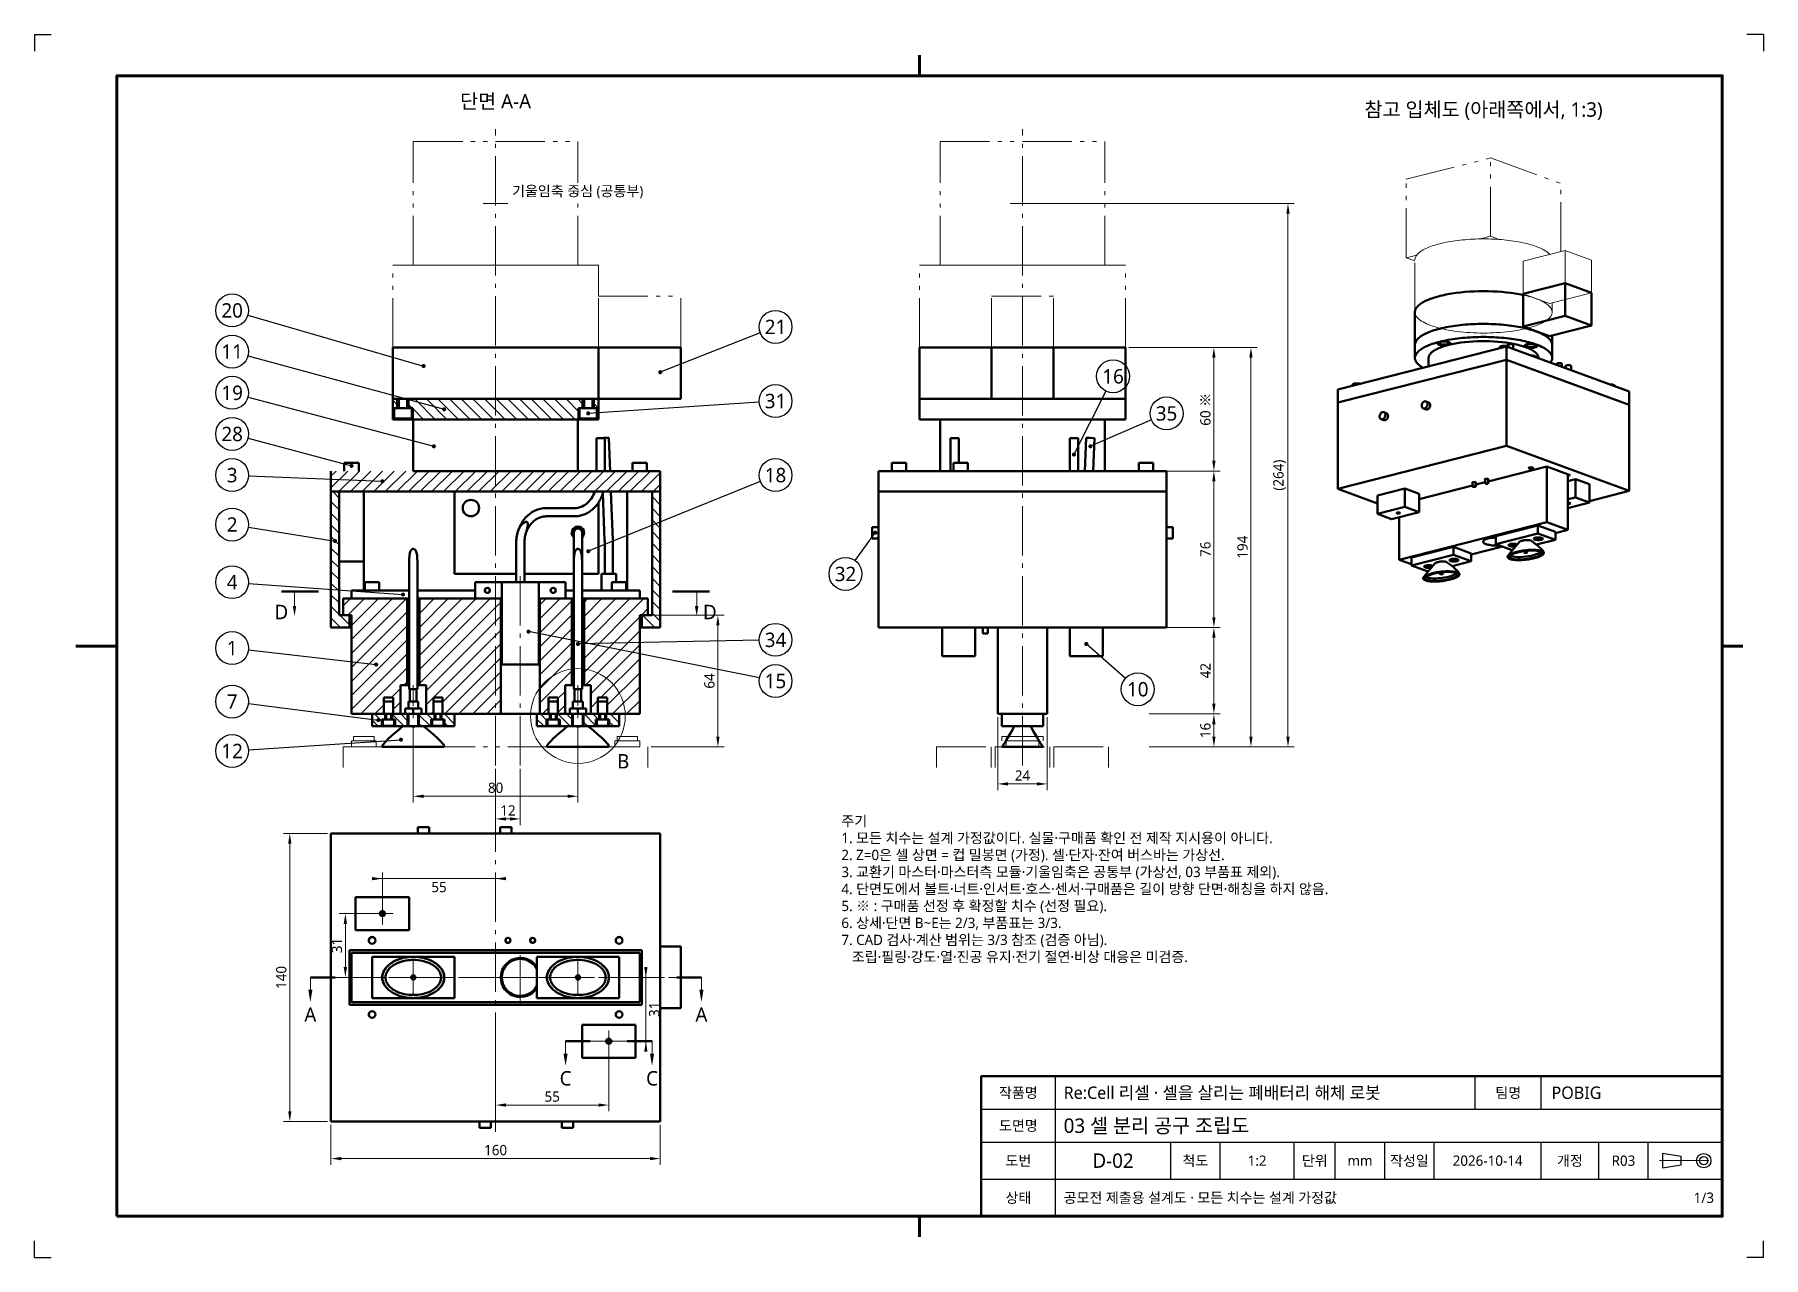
# Model space of a CAD drawing. Header units: millimetres. Extents: x 0 to 1800, y -680 to 297.
# Drawn here: x 460 to 880, y 0 to 297 of the extents above; entities that cross this region are included whole.
import ezdxf
from ezdxf.enums import TextEntityAlignment as Align

# ---------------------------------------------------------------- set-up
doc = ezdxf.new("R2010")
doc.units = ezdxf.units.MM
doc.linetypes.add('KS_CENTER', pattern=[17, 12, -2, 1, -2])
doc.linetypes.add('KS_PHANTOM', pattern=[20, 12, -2, 1, -2, 1, -2])
for name, color, linetype, lineweight in [('BALLOON', 7, 'Continuous', 25), ('CENTER', 1, 'KS_CENTER', 18), ('CUT', 1, 'KS_CENTER', 18), ('CUT_THK', 1, 'Continuous', 50), ('DIM', 3, 'Continuous', 18), ('FRAME', 7, 'Continuous', 70), ('HATCH', 8, 'Continuous', 13), ('OUTLINE', 7, 'Continuous', 50), ('PHANTOM', 6, 'KS_PHANTOM', 18), ('SYMBOL', 7, 'Continuous', 25), ('TABLE', 7, 'Continuous', 25), ('TABLE_THK', 7, 'Continuous', 50), ('TEXT', 7, 'Continuous', 25)]:
    doc.layers.add(name, color=color, linetype=linetype, lineweight=lineweight)
doc.styles.add('KS', font='malgun.ttf')
doc.dimstyles.new('KS_00', dxfattribs={"dimtxt": 2.5, "dimasz": 2.5, "dimexe": 1.5, "dimexo": 0.8, "dimgap": 0.8, "dimtad": 1, "dimlfac": 50, "dimdsep": 46, "dimtxsty": 'KS', "dimcen": 0, "dimclrd": 3, "dimclre": 3, "dimclrt": 7, "dimazin": 3, "dimtfac": 0.7, "dimtmove": 0, "dimatfit": 3, "dimlwd": 18, "dimlwe": 18, "dimarcsym": 0})

# ---------------------------------------------------------------- blocks, each defined once
blk = doc.blocks.new('_CLOSEDFILLED')
at = {"color": 0, "linetype": 'ByBlock'}
blk.add_solid([(-1, 0.16), (0, 0), (-1, -0.16)], dxfattribs=at)
blk = doc.blocks.new('*D10')
at = {"color": 3, "lineweight": 18}
for p, q in [((92, 123.2), (92, 110.5)), ((132, 123.2), (132, 110.5)), ((94.5, 112), (129.5, 112))]:
    blk.add_line(p, q, dxfattribs=at)
at = {"layer": 'Defpoints'}
for p in [(92, 124), (132, 124), (92, 112)]:
    blk.add_point(p, dxfattribs=at)
at = {"layer": 'DIM', "color": 3, "xscale": 2.5, "yscale": 2.5, "rotation": 180}
blk.add_blockref('_CLOSEDFILLED', (92, 112), dxfattribs=at)
at = {"layer": 'DIM', "color": 3, "xscale": 2.5, "yscale": 2.5}
blk.add_blockref('_CLOSEDFILLED', (132, 112), dxfattribs=at)
at = {"layer": 'DIM', "color": 7, "insert": (112, 114.05), "char_height": 2.5, "attachment_point": 5, "style": 'KS'}
blk.add_mtext('80', dxfattribs=at)
blk = doc.blocks.new('*D11')
at = {"color": 3, "lineweight": 18}
for p, q in [((112, 118.7), (112, 105)), ((118, 118.7), (118, 105)), ((114.5, 106.5), (115.5, 106.5))]:
    blk.add_line(p, q, dxfattribs=at)
at = {"layer": 'Defpoints'}
for p in [(112, 119.5), (118, 119.5), (112, 106.5)]:
    blk.add_point(p, dxfattribs=at)
at = {"layer": 'DIM', "color": 3, "xscale": 2.5, "yscale": 2.5, "rotation": 180}
blk.add_blockref('_CLOSEDFILLED', (112, 106.5), dxfattribs=at)
at = {"layer": 'DIM', "color": 3, "xscale": 2.5, "yscale": 2.5}
blk.add_blockref('_CLOSEDFILLED', (118, 106.5), dxfattribs=at)
at = {"layer": 'DIM', "color": 7, "insert": (115, 108.55), "char_height": 2.5, "attachment_point": 5, "style": 'KS'}
blk.add_mtext('12', dxfattribs=at)
blk = doc.blocks.new('*D12')
at = {"color": 3, "lineweight": 18}
for p, q in [((149.8, 156), (167.5, 156)), ((166, 126.5), (166, 153.5)), ((149.8, 124), (167.5, 124))]:
    blk.add_line(p, q, dxfattribs=at)
at = {"layer": 'Defpoints'}
for p in [(149, 156), (149, 124), (166, 124)]:
    blk.add_point(p, dxfattribs=at)
at = {"layer": 'DIM', "color": 3, "xscale": 2.5, "yscale": 2.5}
for p, rotation in [((166, 156), 90), ((166, 124), 270)]:
    blk.add_blockref('_CLOSEDFILLED', p, dxfattribs=dict(at, rotation=rotation))
at = {"layer": 'DIM', "color": 7, "insert": (163.95, 140), "char_height": 2.5, "attachment_point": 5, "rotation": 90, "style": 'KS'}
blk.add_mtext('64', dxfattribs=at)
blk = doc.blocks.new('*D13')
at = {"color": 3, "lineweight": 18}
for p, q in [((270.8, 132), (288, 132)), ((286.5, 126.5), (286.5, 129.5)), ((270.8, 124), (288, 124))]:
    blk.add_line(p, q, dxfattribs=at)
at = {"layer": 'Defpoints'}
for p in [(270, 132), (270, 124), (286.5, 124)]:
    blk.add_point(p, dxfattribs=at)
at = {"layer": 'DIM', "color": 3, "xscale": 2.5, "yscale": 2.5}
for p, rotation in [((286.5, 132), 90), ((286.5, 124), 270)]:
    blk.add_blockref('_CLOSEDFILLED', p, dxfattribs=dict(at, rotation=rotation))
at = {"layer": 'DIM', "color": 7, "insert": (284.45, 128), "char_height": 2.5, "attachment_point": 5, "rotation": 90, "style": 'KS'}
blk.add_mtext('16', dxfattribs=at)
blk = doc.blocks.new('*D14')
at = {"color": 3, "lineweight": 18}
for p, q in [((270.8, 153), (288, 153)), ((286.5, 134.5), (286.5, 150.5)), ((270.8, 132), (288, 132))]:
    blk.add_line(p, q, dxfattribs=at)
at = {"layer": 'Defpoints'}
for p in [(270, 153), (270, 132), (286.5, 132)]:
    blk.add_point(p, dxfattribs=at)
at = {"layer": 'DIM', "color": 3, "xscale": 2.5, "yscale": 2.5}
for p, rotation in [((286.5, 153), 90), ((286.5, 132), 270)]:
    blk.add_blockref('_CLOSEDFILLED', p, dxfattribs=dict(at, rotation=rotation))
at = {"layer": 'DIM', "color": 7, "insert": (284.45, 142.5), "char_height": 2.5, "attachment_point": 5, "rotation": 90, "style": 'KS'}
blk.add_mtext('42', dxfattribs=at)
blk = doc.blocks.new('*D15')
at = {"color": 3, "lineweight": 18}
for p, q in [((275.8, 191), (288, 191)), ((286.5, 155.5), (286.5, 188.5)), ((275.8, 153), (288, 153))]:
    blk.add_line(p, q, dxfattribs=at)
at = {"layer": 'Defpoints'}
for p in [(275, 191), (275, 153), (286.5, 153)]:
    blk.add_point(p, dxfattribs=at)
at = {"layer": 'DIM', "color": 3, "xscale": 2.5, "yscale": 2.5}
for p, rotation in [((286.5, 191), 90), ((286.5, 153), 270)]:
    blk.add_blockref('_CLOSEDFILLED', p, dxfattribs=dict(at, rotation=rotation))
at = {"layer": 'DIM', "color": 7, "insert": (284.45, 172), "char_height": 2.5, "attachment_point": 5, "rotation": 90, "style": 'KS'}
blk.add_mtext('76', dxfattribs=at)
blk = doc.blocks.new('*D16')
at = {"color": 3, "lineweight": 18}
for p, q in [((265.8, 221), (288, 221)), ((286.5, 193.5), (286.5, 218.5)), ((265.8, 191), (288, 191))]:
    blk.add_line(p, q, dxfattribs=at)
at = {"layer": 'Defpoints'}
for p in [(265, 221), (265, 191), (286.5, 191)]:
    blk.add_point(p, dxfattribs=at)
at = {"layer": 'DIM', "color": 3, "xscale": 2.5, "yscale": 2.5}
for p, rotation in [((286.5, 221), 90), ((286.5, 191), 270)]:
    blk.add_blockref('_CLOSEDFILLED', p, dxfattribs=dict(at, rotation=rotation))
at = {"layer": 'DIM', "color": 7, "insert": (284.45, 206), "char_height": 2.5, "attachment_point": 5, "rotation": 90, "style": 'KS'}
blk.add_mtext('60 ※', dxfattribs=at)
blk = doc.blocks.new('*D17')
at = {"color": 3, "lineweight": 18}
for p, q in [((265.8, 221), (297, 221)), ((295.5, 126.5), (295.5, 218.5)), ((270.8, 124), (297, 124))]:
    blk.add_line(p, q, dxfattribs=at)
at = {"layer": 'Defpoints'}
for p in [(265, 221), (270, 124), (295.5, 124)]:
    blk.add_point(p, dxfattribs=at)
at = {"layer": 'DIM', "color": 3, "xscale": 2.5, "yscale": 2.5}
for p, rotation in [((295.5, 221), 90), ((295.5, 124), 270)]:
    blk.add_blockref('_CLOSEDFILLED', p, dxfattribs=dict(at, rotation=rotation))
at = {"layer": 'DIM', "color": 7, "insert": (293.45, 172.5), "char_height": 2.5, "attachment_point": 5, "rotation": 90, "style": 'KS'}
blk.add_mtext('194', dxfattribs=at)
blk = doc.blocks.new('*D18')
at = {"color": 3, "lineweight": 18}
for p, q in [((240.8, 256), (306, 256)), ((304.5, 126.5), (304.5, 253.5)), ((270.8, 124), (306, 124))]:
    blk.add_line(p, q, dxfattribs=at)
at = {"layer": 'Defpoints'}
for p in [(240, 256), (270, 124), (304.5, 124)]:
    blk.add_point(p, dxfattribs=at)
at = {"layer": 'DIM', "color": 3, "xscale": 2.5, "yscale": 2.5}
for p, rotation in [((304.5, 256), 90), ((304.5, 124), 270)]:
    blk.add_blockref('_CLOSEDFILLED', p, dxfattribs=dict(at, rotation=rotation))
at = {"layer": 'DIM', "color": 7, "insert": (302.45, 190), "char_height": 2.5, "attachment_point": 5, "rotation": 90, "style": 'KS'}
blk.add_mtext('(264)', dxfattribs=at)
blk = doc.blocks.new('*D19')
at = {"color": 3, "lineweight": 18}
for p, q in [((234, 131.2), (234, 113.5)), ((246, 131.2), (246, 113.5)), ((236.5, 115), (243.5, 115))]:
    blk.add_line(p, q, dxfattribs=at)
at = {"layer": 'Defpoints'}
for p in [(234, 132), (246, 132), (234, 115)]:
    blk.add_point(p, dxfattribs=at)
at = {"layer": 'DIM', "color": 3, "xscale": 2.5, "yscale": 2.5, "rotation": 180}
blk.add_blockref('_CLOSEDFILLED', (234, 115), dxfattribs=at)
at = {"layer": 'DIM', "color": 3, "xscale": 2.5, "yscale": 2.5}
blk.add_blockref('_CLOSEDFILLED', (246, 115), dxfattribs=at)
at = {"layer": 'DIM', "color": 7, "insert": (240, 117.05), "char_height": 2.5, "attachment_point": 5, "style": 'KS'}
blk.add_mtext('24', dxfattribs=at)
blk = doc.blocks.new('*D20')
at = {"color": 3, "lineweight": 18}
for p, q in [((72, 32.2), (72, 22.5)), ((152, 32.2), (152, 22.5)), ((74.5, 24), (149.5, 24))]:
    blk.add_line(p, q, dxfattribs=at)
at = {"layer": 'Defpoints'}
for p in [(72, 33), (152, 33), (72, 24)]:
    blk.add_point(p, dxfattribs=at)
at = {"layer": 'DIM', "color": 3, "xscale": 2.5, "yscale": 2.5, "rotation": 180}
blk.add_blockref('_CLOSEDFILLED', (72, 24), dxfattribs=at)
at = {"layer": 'DIM', "color": 3, "xscale": 2.5, "yscale": 2.5}
blk.add_blockref('_CLOSEDFILLED', (152, 24), dxfattribs=at)
at = {"layer": 'DIM', "color": 7, "insert": (112, 26.05), "char_height": 2.5, "attachment_point": 5, "style": 'KS'}
blk.add_mtext('160', dxfattribs=at)
blk = doc.blocks.new('*D21')
at = {"color": 3, "lineweight": 18}
for p, q in [((71.2, 103), (60.5, 103)), ((62, 35.5), (62, 100.5)), ((71.2, 33), (60.5, 33))]:
    blk.add_line(p, q, dxfattribs=at)
at = {"layer": 'Defpoints'}
for p in [(72, 103), (62, 33), (72, 33)]:
    blk.add_point(p, dxfattribs=at)
at = {"layer": 'DIM', "color": 3, "xscale": 2.5, "yscale": 2.5}
for p, rotation in [((62, 103), 90), ((62, 33), 270)]:
    blk.add_blockref('_CLOSEDFILLED', p, dxfattribs=dict(at, rotation=rotation))
at = {"layer": 'DIM', "color": 7, "insert": (59.95, 68), "char_height": 2.5, "attachment_point": 5, "rotation": 90, "style": 'KS'}
blk.add_mtext('140', dxfattribs=at)
blk = doc.blocks.new('*D22')
at = {"color": 3, "lineweight": 18}
for p, q in [((112, 51.7), (112, 35.5)), ((139.5, 51.7), (139.5, 35.5)), ((114.5, 37), (137, 37))]:
    blk.add_line(p, q, dxfattribs=at)
at = {"layer": 'Defpoints'}
for p in [(112, 52.5), (139.5, 52.5), (112, 37)]:
    blk.add_point(p, dxfattribs=at)
at = {"layer": 'DIM', "color": 3, "xscale": 2.5, "yscale": 2.5, "rotation": 180}
blk.add_blockref('_CLOSEDFILLED', (112, 37), dxfattribs=at)
at = {"layer": 'DIM', "color": 3, "xscale": 2.5, "yscale": 2.5}
blk.add_blockref('_CLOSEDFILLED', (139.5, 37), dxfattribs=at)
at = {"layer": 'DIM', "color": 7, "insert": (125.75, 39.05), "char_height": 2.5, "attachment_point": 5, "style": 'KS'}
blk.add_mtext('55', dxfattribs=at)
blk = doc.blocks.new('*D23')
at = {"color": 3, "lineweight": 18}
for p, q in [((140.3, 68), (150, 68)), ((148.5, 70.5), (148.5, 50)), ((140.3, 52.5), (150, 52.5))]:
    blk.add_line(p, q, dxfattribs=at)
at = {"layer": 'Defpoints'}
for p in [(139.5, 68), (148.5, 68), (139.5, 52.5)]:
    blk.add_point(p, dxfattribs=at)
at = {"layer": 'DIM', "color": 3, "xscale": 2.5, "yscale": 2.5}
for p, rotation in [((148.5, 68), 270), ((148.5, 52.5), 90)]:
    blk.add_blockref('_CLOSEDFILLED', p, dxfattribs=dict(at, rotation=rotation))
at = {"layer": 'DIM', "color": 7, "insert": (150.55, 60.25), "char_height": 2.5, "attachment_point": 5, "rotation": 90, "style": 'KS'}
blk.add_mtext('31', dxfattribs=at)
blk = doc.blocks.new('*D24')
at = {"color": 3, "lineweight": 18}
for p, q in [((84.5, 84.3), (84.5, 93.5)), ((112, 84.3), (112, 93.5)), ((114.5, 92), (82, 92))]:
    blk.add_line(p, q, dxfattribs=at)
at = {"layer": 'Defpoints'}
for p in [(112, 92), (84.5, 83.5), (112, 83.5)]:
    blk.add_point(p, dxfattribs=at)
at = {"layer": 'DIM', "color": 3, "xscale": 2.5, "yscale": 2.5}
blk.add_blockref('_CLOSEDFILLED', (84.5, 92), dxfattribs=at)
at = {"layer": 'DIM', "color": 3, "xscale": 2.5, "yscale": 2.5, "rotation": 180}
blk.add_blockref('_CLOSEDFILLED', (112, 92), dxfattribs=at)
at = {"layer": 'DIM', "color": 7, "insert": (98.25, 89.95), "char_height": 2.5, "attachment_point": 5, "style": 'KS'}
blk.add_mtext('55', dxfattribs=at)
blk = doc.blocks.new('*D25')
at = {"color": 3, "lineweight": 18}
for p, q in [((83.7, 83.5), (74, 83.5)), ((75.5, 70.5), (75.5, 81)), ((83.7, 68), (74, 68))]:
    blk.add_line(p, q, dxfattribs=at)
at = {"layer": 'Defpoints'}
for p in [(84.5, 83.5), (75.5, 68), (84.5, 68)]:
    blk.add_point(p, dxfattribs=at)
at = {"layer": 'DIM', "color": 3, "xscale": 2.5, "yscale": 2.5}
for p, rotation in [((75.5, 83.5), 90), ((75.5, 68), 270)]:
    blk.add_blockref('_CLOSEDFILLED', p, dxfattribs=dict(at, rotation=rotation))
at = {"layer": 'DIM', "color": 7, "insert": (73.45, 75.75), "char_height": 2.5, "attachment_point": 5, "rotation": 90, "style": 'KS'}
blk.add_mtext('31', dxfattribs=at)
blk = doc.blocks.new('D-02_R03_1of3')
at = {"layer": 'BALLOON'}
h = blk.add_hatch(color=256, dxfattribs=at)
h.dxf.hatch_style = 1
edge = h.paths.add_edge_path()
edge.add_arc((94.5, 216.5), 0.5, 0, 360)
h = blk.add_hatch(color=256, dxfattribs=at)
h.dxf.hatch_style = 1
edge = h.paths.add_edge_path()
edge.add_arc((152, 215), 0.5, 0, 360)
h = blk.add_hatch(color=256, dxfattribs=at)
h.dxf.hatch_style = 1
edge = h.paths.add_edge_path()
edge.add_arc((99.5, 206), 0.5, 0, 360)
h = blk.add_hatch(color=256, dxfattribs=at)
h.dxf.hatch_style = 1
edge = h.paths.add_edge_path()
edge.add_arc((134.5, 205), 0.5, 0, 360)
h = blk.add_hatch(color=256, dxfattribs=at)
h.dxf.hatch_style = 1
edge = h.paths.add_edge_path()
edge.add_arc((97, 197), 0.5, 0, 360)
h = blk.add_hatch(color=256, dxfattribs=at)
h.dxf.hatch_style = 1
edge = h.paths.add_edge_path()
edge.add_arc((256.5, 197), 0.5, 0, 360)
h = blk.add_hatch(color=256, dxfattribs=at)
h.dxf.hatch_style = 1
edge = h.paths.add_edge_path()
edge.add_arc((252.5, 195), 0.5, 0, 360)
h = blk.add_hatch(color=256, dxfattribs=at)
h.dxf.hatch_style = 1
edge = h.paths.add_edge_path()
edge.add_arc((77, 192.25), 0.5, 0, 360)
h = blk.add_hatch(color=256, dxfattribs=at)
h.dxf.hatch_style = 1
edge = h.paths.add_edge_path()
edge.add_arc((84.5, 188.5), 0.5, 0, 360)
h = blk.add_hatch(color=256, dxfattribs=at)
h.dxf.hatch_style = 1
edge = h.paths.add_edge_path()
edge.add_arc((204.25, 176), 0.5, 0, 360)
h = blk.add_hatch(color=256, dxfattribs=at)
h.dxf.hatch_style = 1
edge = h.paths.add_edge_path()
edge.add_arc((73, 174), 0.5, 0, 360)
h = blk.add_hatch(color=256, dxfattribs=at)
h.dxf.hatch_style = 1
edge = h.paths.add_edge_path()
edge.add_arc((134.5, 171.5), 0.5, 0, 360)
h = blk.add_hatch(color=256, dxfattribs=at)
h.dxf.hatch_style = 1
edge = h.paths.add_edge_path()
edge.add_arc((89.5, 161), 0.5, 0, 360)
h = blk.add_hatch(color=256, dxfattribs=at)
h.dxf.hatch_style = 1
edge = h.paths.add_edge_path()
edge.add_arc((120, 152), 0.5, 0, 360)
h = blk.add_hatch(color=256, dxfattribs=at)
h.dxf.hatch_style = 1
edge = h.paths.add_edge_path()
edge.add_arc((132, 149), 0.5, 0, 360)
h = blk.add_hatch(color=256, dxfattribs=at)
h.dxf.hatch_style = 1
edge = h.paths.add_edge_path()
edge.add_arc((255.5, 149), 0.5, 0, 360)
h = blk.add_hatch(color=256, dxfattribs=at)
h.dxf.hatch_style = 1
edge = h.paths.add_edge_path()
edge.add_arc((83, 144), 0.5, 0, 360)
h = blk.add_hatch(color=256, dxfattribs=at)
h.dxf.hatch_style = 1
edge = h.paths.add_edge_path()
edge.add_arc((83.5, 130.5), 0.5, 0, 360)
h = blk.add_hatch(color=256, dxfattribs=at)
h.dxf.hatch_style = 1
edge = h.paths.add_edge_path()
edge.add_arc((89, 125.75), 0.5, 0, 360)
at = {"layer": 'HATCH'}
h = blk.add_hatch(dxfattribs=at)
h.set_pattern_fill('ANSI31', scale=0.62992, angle=90, style=0)
h.paths.add_polyline_path([(87, 203.5), (87.125, 203.5), (87.125, 206.25), (88.125, 206.25), (88.125, 208.5), (87, 208.5)])
h = blk.add_hatch(dxfattribs=at)
h.set_pattern_fill('ANSI31', scale=0.62992, angle=90, style=0)
h.paths.add_polyline_path([(90.875, 206.25), (91.875, 206.25), (91.875, 203.5), (132.125, 203.5), (132.125, 206.25), (133.125, 206.25), (133.125, 208.5), (90.875, 208.5)])
h = blk.add_hatch(dxfattribs=at)
h.set_pattern_fill('ANSI31', scale=0.62992, angle=90, style=0)
h.paths.add_polyline_path([(137, 208.5), (135.875, 208.5), (135.875, 206.25), (136.875, 206.25), (136.875, 203.5), (137, 203.5)])
h = blk.add_hatch(dxfattribs=at)
h.set_pattern_fill('ANSI31', scale=0.62992, style=0)
h.paths.add_polyline_path([(72, 186), (152, 186), (152, 191), (72, 191)])
h = blk.add_hatch(dxfattribs=at)
h.set_pattern_fill('ANSI31', scale=0.62992, angle=90, style=0)
h.paths.add_polyline_path([(72, 153), (76.5, 153), (76.5, 156), (74, 156), (74, 186), (72, 186)])
h = blk.add_hatch(dxfattribs=at)
h.set_pattern_fill('ANSI31', scale=0.62992, angle=90, style=0)
h.paths.add_polyline_path([(152, 186), (150, 186), (150, 156), (147.5, 156), (147.5, 153), (152, 153)])
h = blk.add_hatch(dxfattribs=at)
h.set_pattern_fill('ANSI31', scale=0.7559, style=0)
h.paths.add_polyline_path([(87.125, 132), (88.9, 132), (88.9, 139), (90.5, 139), (90.5, 160), (75, 160), (75, 156), (77, 156), (77, 132), (84.875, 132), (84.875, 136), (87.125, 136)])
h = blk.add_hatch(dxfattribs=at)
h.set_pattern_fill('ANSI31', scale=0.7559, style=0)
h.paths.add_polyline_path([(93.5, 139), (95.1, 139), (95.1, 132), (96.875, 132), (96.875, 136), (99.125, 136), (99.125, 132), (113.25, 132), (113.25, 160), (93.5, 160)])
h = blk.add_hatch(dxfattribs=at)
h.set_pattern_fill('ANSI31', scale=0.7559, style=0)
h.paths.add_polyline_path([(122.75, 132), (124.875, 132), (124.875, 136), (127.125, 136), (127.125, 132), (128.9, 132), (128.9, 139), (130.5, 139), (130.5, 160), (122.75, 160)])
h = blk.add_hatch(dxfattribs=at)
h.set_pattern_fill('ANSI31', scale=0.7559, style=0)
h.paths.add_polyline_path([(133.5, 139), (135.1, 139), (135.1, 132), (136.875, 132), (136.875, 136), (139.125, 136), (139.125, 132), (147, 132), (147, 156), (149, 156), (149, 160), (133.5, 160)])
h = blk.add_hatch(dxfattribs=at)
h.set_pattern_fill('ANSI31', scale=0.47244, angle=90, style=0)
h.paths.add_polyline_path([(82, 129), (84.375, 129), (84.375, 130.65), (85.15, 130.65), (85.15, 132), (82, 132)])
h = blk.add_hatch(dxfattribs=at)
h.set_pattern_fill('ANSI31', scale=0.47244, angle=90, style=0)
h.paths.add_polyline_path([(86.85, 130.65), (87.625, 130.65), (87.625, 129), (90.625, 129), (90.625, 132), (86.85, 132)])
h = blk.add_hatch(dxfattribs=at)
h.set_pattern_fill('ANSI31', scale=0.47244, angle=90, style=0)
h.paths.add_polyline_path([(93.375, 129), (96.375, 129), (96.375, 130.65), (97.15, 130.65), (97.15, 132), (93.375, 132)])
h = blk.add_hatch(dxfattribs=at)
h.set_pattern_fill('ANSI31', scale=0.47244, angle=90, style=0)
h.paths.add_polyline_path([(98.85, 130.65), (99.625, 130.65), (99.625, 129), (102, 129), (102, 132), (98.85, 132)])
h = blk.add_hatch(dxfattribs=at)
h.set_pattern_fill('ANSI31', scale=0.47244, angle=90, style=0)
h.paths.add_polyline_path([(122, 129), (124.375, 129), (124.375, 130.65), (125.15, 130.65), (125.15, 132), (122, 132)])
h = blk.add_hatch(dxfattribs=at)
h.set_pattern_fill('ANSI31', scale=0.47244, angle=90, style=0)
h.paths.add_polyline_path([(126.85, 130.65), (127.625, 130.65), (127.625, 129), (130.625, 129), (130.625, 132), (126.85, 132)])
h = blk.add_hatch(dxfattribs=at)
h.set_pattern_fill('ANSI31', scale=0.47244, angle=90, style=0)
h.paths.add_polyline_path([(133.375, 129), (136.375, 129), (136.375, 130.65), (137.15, 130.65), (137.15, 132), (133.375, 132)])
h = blk.add_hatch(dxfattribs=at)
h.set_pattern_fill('ANSI31', scale=0.47244, angle=90, style=0)
h.paths.add_polyline_path([(138.85, 130.65), (139.625, 130.65), (139.625, 129), (142, 129), (142, 132), (138.85, 132)])
at = {"layer": 'BALLOON'}
for p, q in [((51.84138, 228.88476), (94.5, 216.5)), ((176.27699, 224.53739), (152, 215)), ((51.85992, 218.9507), (99.5, 206)), ((260.21115, 210.42229), (252.5, 195)), ((51.86625, 208.97426), (97, 197)), ((176.00867, 207.73684), (134.5, 205)), ((271.32857, 203.41236), (256.5, 197)), ((51.86439, 198.96728), (77, 192.25)), ((51.99663, 189.83576), (84.5, 188.5)), ((176.29458, 188.4934), (134.5, 171.5)), ((51.94976, 177.36804), (73, 174)), ((199.34787, 169.23844), (204.25, 176)), ((51.98959, 163.7116), (89.5, 161)), ((176.07768, 140.78446), (120, 152)), ((51.97413, 147.54581), (83, 144)), ((176.00087, 149.91668), (132, 149)), ((264.99715, 140.64251), (255.5, 149)), ((51.96825, 134.49698), (83.5, 130.5)), ((51.99103, 123.26769), (89, 125.75))]:
    blk.add_line(p, q, dxfattribs=at)
for centre in [(48, 230), (180, 226), (48, 220), (262, 214), (48, 210), (180, 208), (275, 205), (48, 200), (48, 190), (180, 190), (48, 178), (48, 164), (197, 166), (48, 148), (180, 150), (180, 140), (48, 135), (268, 138), (48, 123)]:
    blk.add_circle(centre, 4, dxfattribs=at)
at = {"layer": 'CENTER'}
for p, q in [((112, 119.5), (112, 274)), ((240, 119.5), (240, 274)), ((118, 119.5), (118, 166)), ((92, 117), (92, 139)), ((132, 117), (132, 139)), ((112, 30.5), (112, 105.5)), ((84.5, 80.875), (84.5, 86.125)), ((81.875, 83.5), (87.125, 83.5)), ((92, 64), (92, 72)), ((118, 61.4), (118, 74.6)), ((132, 64), (132, 72)), ((69, 68), (159, 68)), ((88, 68), (96, 68)), ((111.4, 68), (124.6, 68)), ((128, 68), (136, 68)), ((139.5, 49.875), (139.5, 55.125)), ((136.875, 52.5), (142.125, 52.5)), ((394.75, 23.5), (408, 23.5))]:
    blk.add_line(p, q, dxfattribs=at)
at = {"layer": 'CUT'}
for p, q in [((73, 68), (156, 68)), ((135, 52.5), (144, 52.5))]:
    blk.add_line(p, q, dxfattribs=at)
at = {"layer": 'CUT_THK'}
for p, q in [((60, 161.75), (69, 161.75)), ((164, 161.75), (155, 161.75)), ((67, 68), (73, 68)), ((156, 68), (162, 68)), ((129, 52.5), (135, 52.5)), ((144, 52.5), (150, 52.5))]:
    blk.add_line(p, q, dxfattribs=at)
at = {"layer": 'DIM'}
for p, q in [((63.15, 161.75), (63.15, 158.25)), ((160.85, 161.75), (160.85, 158.25)), ((67, 68), (67, 64.5)), ((162, 68), (162, 64.5)), ((129, 52.5), (129, 49)), ((150, 52.5), (150, 49))]:
    blk.add_line(p, q, dxfattribs=at)
blk.add_circle((132, 131.5), 11.5, dxfattribs=at)
for points in [[(63.15, 155.75), (62.725, 158.25), (63.575, 158.25)], [(160.85, 155.75), (160.425, 158.25), (161.275, 158.25)], [(67, 62), (66.5, 65), (67.5, 65)], [(162, 62), (161.5, 65), (162.5, 65)], [(129, 46.5), (128.5, 49.5), (129.5, 49.5)], [(150, 46.5), (149.5, 49.5), (150.5, 49.5)]]:
    blk.add_solid(points, dxfattribs=at)
at = {"layer": 'FRAME'}
for p, q in [((215, 287), (215, 292)), ((20, 148.5), (10, 148.5)), ((410, 148.5), (415, 148.5)), ((215, 10), (215, 5))]:
    blk.add_line(p, q, dxfattribs=at)
blk.add_lwpolyline([(20, 10), (410, 10), (410, 287), (20, 287)], close=True, dxfattribs=at)
at = {"layer": 'OUTLINE'}
for p, q in [((361.60277, 234.01216), (371.84572, 236.61434)), ((371.84572, 228.67768), (371.84572, 236.61434)), ((371.84572, 236.61434), (378.24756, 234.27237)), ((361.60277, 226.0755), (361.60277, 234.01216)), ((378.24756, 226.33572), (378.24756, 234.27237)), ((335.33333, 221.65179), (335.33333, 229.58845)), ((361.60277, 226.0755), (371.84572, 228.67768)), ((371.84572, 228.67768), (378.24756, 226.33572)), ((361.60277, 226.0755), (368.00461, 223.73354)), ((368.00461, 223.73354), (378.24756, 226.33572)), ((368.66667, 221.65179), (368.66667, 223.90173)), ((87, 208.5), (87, 221)), ((137, 208.5), (137, 221)), ((137, 221), (157, 221)), ((157, 208.5), (157, 221)), ((215, 208.5), (215, 221)), ((232.5, 208.5), (232.5, 221)), ((232.5, 221), (247.5, 221)), ((247.5, 208.5), (247.5, 221)), ((265, 208.5), (265, 221)), ((316.57646, 210.80069), (357.54826, 221.20942)), ((335.33333, 218.47713), (335.33333, 221.65179)), ((338.66667, 216.41262), (338.66667, 218.47713)), ((340.98057, 222.14881), (340.98057, 222.20564)), ((343.8139, 222.14881), (343.8139, 222.20564)), ((355.95481, 221.04808), (355.95481, 220.80461)), ((357.54826, 218.03476), (357.54826, 221.20942)), ((357.54826, 221.20942), (387.42354, 210.28026)), ((357.86321, 221.32261), (357.86321, 221.64398)), ((358.28814, 221.04808), (358.28814, 220.93875)), ((359.19655, 220.60643), (359.19655, 221.64398)), ((362.10665, 221.56332), (362.10665, 221.62015)), ((364.68999, 218.70612), (364.68999, 218.59679)), ((364.93999, 221.56332), (364.93999, 221.62015)), ((365.33333, 218.36144), (365.33333, 218.47713)), ((368.66667, 218.47713), (368.66667, 221.65179)), ((316.57646, 207.62603), (357.54826, 218.03476)), ((357.54826, 197.08199), (357.54826, 218.03476)), ((357.54826, 218.03476), (387.42354, 207.10559)), ((369.72797, 216.75376), (369.72797, 216.98608)), ((371.0613, 216.26599), (371.0613, 216.98608)), ((371.95028, 215.94078), (371.94728, 216.48801)), ((373.28631, 215.45203), (373.28059, 216.49531)), ((316.57646, 207.62603), (316.57646, 210.80069)), ((320.10448, 211.94045), (320.10448, 211.69697)), ((383.89552, 211.68023), (383.89552, 211.5709)), ((387.42354, 207.10559), (387.42354, 210.28026)), ((87, 203.5), (87, 208.5)), ((87.125, 203.5), (87.125, 206.25)), ((88.125, 206.25), (87.125, 206.25)), ((87.375, 203.75), (87.375, 206.25)), ((88.125, 206.25), (88.125, 208.5)), ((88.475, 206.25), (88.475, 208.5)), ((90.525, 206.25), (90.525, 208.5)), ((90.875, 206.25), (90.875, 208.5)), ((91.875, 206.25), (91.625, 206.25)), ((91.625, 203.75), (91.625, 206.25)), ((91.875, 203.5), (91.875, 206.25)), ((132.125, 203.5), (132.125, 206.25)), ((133.125, 206.25), (132.125, 206.25)), ((132.375, 203.75), (132.375, 206.25)), ((133.125, 206.25), (133.125, 208.5)), ((133.475, 206.25), (133.475, 208.5)), ((135.525, 206.25), (135.525, 208.5)), ((135.875, 206.25), (135.875, 208.5)), ((136.875, 206.25), (136.625, 206.25)), ((136.625, 203.75), (136.625, 206.25)), ((136.875, 203.5), (136.875, 206.25)), ((137, 203.5), (137, 208.5)), ((137, 208.5), (157, 208.5)), ((215, 203.5), (215, 208.5)), ((232.5, 208.5), (247.5, 208.5)), ((265, 203.5), (265, 208.5)), ((316.57646, 186.67326), (316.57646, 207.62603)), ((337.38762, 206.17967), (338.0278, 205.94547)), ((338.01748, 207.90141), (338.65766, 207.66721)), ((387.42354, 186.15282), (387.42354, 207.10559)), ((87.125, 203.5), (87, 203.5)), ((92, 191), (92, 203.5)), ((132.125, 203.5), (132, 203.5)), ((132, 191), (132, 203.5)), ((137, 203.5), (136.875, 203.5)), ((220, 191), (220, 203.5)), ((260, 191), (260, 203.5)), ((327.14467, 203.57749), (327.78485, 203.34329)), ((327.77453, 205.29923), (328.41471, 205.06503)), ((136.5, 191), (136.5, 199)), ((138.5, 191), (138.5, 199)), ((139.8208, 191), (139.4992, 199.03997)), ((222.5, 191), (222.5, 199)), ((224.5, 193), (224.5, 199)), ((251.5, 191), (251.5, 199)), ((253.5, 191), (253.5, 199)), ((255.1792, 191), (255.5008, 199.03997)), ((257.1808, 191), (257.4992, 198.96003)), ((316.57646, 186.67326), (357.54826, 197.08199)), ((357.54826, 197.08199), (387.42354, 186.15282)), ((72, 186), (72, 191)), ((75.25, 193), (75.25, 191)), ((78.75, 193), (78.75, 191)), ((152, 191), (132, 191)), ((145.25, 193), (145.25, 191)), ((148.75, 193), (148.75, 191)), ((152, 186), (152, 191)), ((205, 186), (205, 191)), ((205, 191), (275, 191)), ((208.25, 193), (208.25, 191)), ((211.75, 193), (211.75, 191)), ((223.25, 193), (223.25, 191)), ((226.75, 193), (226.75, 191)), ((268.25, 193), (268.25, 191)), ((271.75, 193), (271.75, 191)), ((275, 186), (275, 191)), ((352.36822, 189.02477), (352.36822, 188.0368)), ((367.34309, 192.07018), (353.16822, 188.46911)), ((353.16822, 189.02477), (353.16822, 188.0368)), ((362.98999, 191.76246), (362.98999, 191.72149)), ((364.05665, 191.76246), (364.05665, 191.72149)), ((367.34309, 192.07018), (373.01939, 189.99364)), ((367.36443, 178.57006), (367.36443, 192.06238)), ((372.4859, 176.69649), (372.4859, 190.18881)), ((373.01939, 189.99364), (372.4859, 189.85811)), ((372.4859, 188.57502), (374.3211, 189.04124)), ((374.3211, 184.59672), (374.3211, 189.04124)), ((374.3211, 189.04124), (377.73541, 187.7922)), ((72, 153), (72, 186)), ((74, 186), (72, 186)), ((152, 186), (72, 186)), ((74, 156), (74, 186)), ((80, 169), (80, 186)), ((102, 166), (102, 186)), ((138.49233, 174.17166), (138.03825, 185.52364)), ((140.49074, 174.25159), (140.0208, 186)), ((144, 162), (144, 186)), ((152, 186), (150, 186)), ((150, 156), (150, 186)), ((152, 153), (152, 186)), ((205, 153), (205, 186)), ((205, 186), (275, 186)), ((275, 153), (275, 186)), ((316.57646, 186.67326), (326.26459, 183.12909)), ((326.26459, 185.03388), (332.9225, 186.7253)), ((326.26459, 180.58936), (326.26459, 185.03388)), ((332.9225, 182.28078), (332.9225, 186.7253)), ((332.9225, 186.7253), (336.33682, 185.47626)), ((349.29534, 187.48522), (336.33682, 184.19316)), ((336.33682, 181.03173), (336.33682, 185.47626)), ((349.29534, 188.24411), (349.29534, 187.25615)), ((352.36822, 188.26588), (350.09534, 187.68846)), ((350.09534, 188.24411), (350.09534, 187.25615)), ((377.73541, 183.34767), (377.73541, 187.7922)), ((377.73541, 183.69159), (387.42354, 186.15282)), ((124.31409, 182), (131.18591, 182)), ((137, 166), (137, 183.33764)), ((326.26459, 180.58936), (332.9225, 182.28078)), ((329.6789, 179.34031), (336.33682, 181.03173)), ((332.9225, 182.28078), (336.33682, 181.03173)), ((372.4859, 184.13049), (374.3211, 184.59672)), ((372.4859, 182.01405), (377.73541, 183.34767)), ((374.3211, 184.59672), (377.73541, 183.34767)), ((124.31409, 180), (131.18591, 180)), ((203.5, 177.375), (205, 177.375)), ((276.5, 177.375), (275, 177.375)), ((326.26459, 180.58936), (329.6789, 179.34031)), ((331.5141, 169.46243), (331.5141, 179.80653)), ((331.5141, 169.46243), (367.36443, 178.57006)), ((354.98753, 175.16121), (365.23048, 177.76339)), ((365.23048, 175.85859), (365.23048, 177.76339)), ((365.23048, 177.76339), (369.49837, 176.20208)), ((367.36443, 178.57006), (372.4859, 176.69649)), ((369.49837, 175.93752), (372.4859, 176.69649)), ((117, 164), (117, 173.5)), ((119, 164), (119, 173.5)), ((138.5, 166), (138.5, 173.78804)), ((140.5, 166), (140.5, 173.78804)), ((203.5, 174.625), (205, 174.625)), ((276.5, 174.625), (275, 174.625)), ((334.50163, 169.95684), (344.74458, 172.55902)), ((344.74458, 170.65423), (344.74458, 172.55902)), ((344.74458, 172.55902), (349.01247, 170.99771)), ((349.01247, 170.73316), (356.60933, 172.66311)), ((354.98753, 173.25641), (365.23048, 175.85859)), ((354.98753, 173.25641), (354.98753, 175.16121)), ((354.98753, 173.25641), (358.99967, 171.78866)), ((358.2534, 173.09143), (358.2534, 173.1722)), ((360.08673, 173.09143), (360.08673, 173.1722)), ((364.39917, 174.65274), (364.39917, 174.73351)), ((364.85084, 173.11659), (369.49837, 174.29728)), ((365.23048, 175.85859), (369.49837, 174.29728)), ((366.2325, 174.65274), (366.2325, 174.73351)), ((369.49837, 174.29728), (369.49837, 176.20208)), ((74, 169), (80, 169)), ((80, 162), (80, 169)), ((91, 138), (91, 168)), ((93, 138), (93, 168)), ((131, 138), (131, 168)), ((133, 138), (133, 168)), ((331.5141, 169.46243), (334.50163, 168.36951)), ((334.50163, 168.05204), (344.74458, 170.65423)), ((334.50163, 168.05204), (334.50163, 169.95684)), ((334.50163, 168.05204), (338.51377, 166.5843)), ((343.91327, 169.44837), (343.91327, 169.52914)), ((344.36494, 167.91223), (349.01247, 169.09292)), ((344.74458, 170.65423), (349.01247, 169.09292)), ((345.7466, 169.44837), (345.7466, 169.52914)), ((349.01247, 169.09292), (349.01247, 170.99771)), ((80.25, 164), (80.25, 162)), ((83.75, 164), (83.75, 162)), ((102, 166), (117, 166)), ((107, 160), (107, 164)), ((107, 164), (113.5, 164)), ((113.5, 144), (113.5, 164)), ((119, 166), (131, 166)), ((122.5, 164), (129, 164)), ((122.5, 144), (122.5, 164)), ((129, 160), (129, 164)), ((133, 166), (137, 166)), ((137.75, 162), (137.75, 166)), ((140.25, 164), (140.25, 162)), ((141.25, 164), (141.25, 166)), ((143.75, 164), (143.75, 162)), ((337.7675, 167.88707), (337.7675, 167.96783)), ((339.60083, 167.88707), (339.60083, 167.96783)), ((75, 156), (75, 160)), ((90.5, 160), (75, 160)), ((77, 160), (77, 162)), ((77, 162), (91, 162)), ((90.5, 139), (90.5, 160)), ((93, 162), (107, 162)), ((113.25, 160), (93.5, 160)), ((93.5, 139), (93.5, 160)), ((113.25, 132), (113.25, 160)), ((113.25, 160), (113.5, 160)), ((122.5, 160), (122.75, 160)), ((130.5, 160), (122.75, 160)), ((122.75, 132), (122.75, 160)), ((129, 162), (131, 162)), ((130.5, 139), (130.5, 160)), ((133, 162), (147, 162)), ((149, 160), (133.5, 160)), ((133.5, 139), (133.5, 160)), ((147, 160), (147, 162)), ((149, 156), (149, 160)), ((76.5, 156), (74, 156)), ((77, 156), (75, 156)), ((76.5, 153), (76.5, 156)), ((77, 156), (76.5, 156)), ((77, 132), (77, 156)), ((149, 156), (147, 156)), ((147, 132), (147, 156)), ((147.5, 156), (147, 156)), ((150, 156), (147.5, 156)), ((147.5, 153), (147.5, 156)), ((76.5, 153), (72, 153)), ((77, 153), (76.5, 153)), ((147.5, 153), (147, 153)), ((152, 153), (147.5, 153)), ((205, 153), (275, 153)), ((220.5, 146), (220.5, 153)), ((228.5, 146), (228.5, 153)), ((230.4, 153), (230.4, 151.5)), ((231.6, 153), (231.6, 151.5)), ((234, 132), (234, 153)), ((246, 132), (246, 153)), ((251.5, 146), (251.5, 153)), ((259.5, 146), (259.5, 153)), ((220.5, 146), (228.5, 146)), ((251.5, 146), (259.5, 146)), ((88.9, 132), (88.9, 139)), ((90.5, 139), (88.9, 139)), ((95.1, 139), (93.5, 139)), ((95.1, 132), (95.1, 139)), ((128.9, 132), (128.9, 139)), ((130.5, 139), (128.9, 139)), ((135.1, 139), (133.5, 139)), ((135.1, 132), (135.1, 139)), ((84.875, 132), (84.875, 136)), ((87.125, 136), (84.875, 136)), ((84.875, 132), (84.875, 135)), ((87.125, 132), (87.125, 136)), ((87.125, 132), (87.125, 135)), ((90.8, 133.35), (90.8, 135)), ((91.2, 135), (91.2, 138)), ((92.8, 135), (92.8, 138)), ((93, 138), (92.8, 138)), ((93.2, 133.35), (93.2, 135)), ((96.875, 132), (96.875, 136)), ((99.125, 136), (96.875, 136)), ((96.875, 132), (96.875, 135)), ((99.125, 132), (99.125, 136)), ((99.125, 132), (99.125, 135)), ((124.875, 132), (124.875, 136)), ((127.125, 136), (124.875, 136)), ((124.875, 132), (124.875, 135)), ((127.125, 132), (127.125, 136)), ((127.125, 132), (127.125, 135)), ((130.8, 133.35), (130.8, 135)), ((131.2, 135), (131.2, 138)), ((132.8, 135), (132.8, 138)), ((133, 138), (132.8, 138)), ((133.2, 133.35), (133.2, 135)), ((136.875, 132), (136.875, 136)), ((139.125, 136), (136.875, 136)), ((136.875, 132), (136.875, 135)), ((139.125, 132), (139.125, 136)), ((139.125, 132), (139.125, 135)), ((84.875, 132), (77, 132)), ((82, 129), (82, 132)), ((85.15, 132), (82, 132)), ((84.375, 129), (84.375, 130.65)), ((85.15, 130.65), (84.375, 130.65)), ((84.625, 129.15), (84.625, 130.65)), ((85.15, 130.65), (85.15, 132)), ((85.4, 130.65), (85.4, 132)), ((86.6, 130.65), (86.6, 132)), ((86.85, 130.65), (86.85, 132)), ((88.9, 132), (87.125, 132)), ((90, 132), (87.125, 132)), ((87.625, 130.65), (87.375, 130.65)), ((87.375, 129.15), (87.375, 130.65)), ((87.625, 129), (87.625, 130.65)), ((90, 133.35), (92, 133.35)), ((90, 132), (90, 133.35)), ((90, 132), (92, 132)), ((90.625, 129), (90.625, 132)), ((90.8, 129), (90.8, 132)), ((92, 133.35), (94, 133.35)), ((92, 132), (92, 133.35)), ((92, 132), (94, 132)), ((93.2, 129), (93.2, 132)), ((93.375, 129), (93.375, 132)), ((94, 132), (94, 133.35)), ((97.15, 132), (94, 132)), ((96.875, 132), (95.1, 132)), ((96.375, 129), (96.375, 130.65)), ((97.15, 130.65), (96.375, 130.65)), ((96.625, 129.15), (96.625, 130.65)), ((97.15, 130.65), (97.15, 132)), ((97.4, 130.65), (97.4, 132)), ((98.6, 130.65), (98.6, 132)), ((98.85, 130.65), (98.85, 132)), ((113.25, 132), (99.125, 132)), ((102, 132), (99.125, 132)), ((99.625, 130.65), (99.375, 130.65)), ((99.375, 129.15), (99.375, 130.65)), ((99.625, 129), (99.625, 130.65)), ((102, 129), (102, 132)), ((122, 129), (122, 132)), ((125.15, 132), (122, 132)), ((124.875, 132), (122.75, 132)), ((124.375, 129), (124.375, 130.65)), ((125.15, 130.65), (124.375, 130.65)), ((124.625, 129.15), (124.625, 130.65)), ((125.15, 130.65), (125.15, 132)), ((125.4, 130.65), (125.4, 132)), ((126.6, 130.65), (126.6, 132)), ((126.85, 130.65), (126.85, 132)), ((128.9, 132), (127.125, 132)), ((130, 132), (127.125, 132)), ((127.625, 130.65), (127.375, 130.65)), ((127.375, 129.15), (127.375, 130.65)), ((127.625, 129), (127.625, 130.65)), ((130, 133.35), (132, 133.35)), ((130, 132), (130, 133.35)), ((130, 132), (132, 132)), ((130.625, 129), (130.625, 132)), ((130.8, 129), (130.8, 132)), ((132, 133.35), (134, 133.35)), ((132, 132), (132, 133.35)), ((132, 132), (134, 132)), ((133.2, 129), (133.2, 132)), ((133.375, 129), (133.375, 132)), ((134, 132), (134, 133.35)), ((137.15, 132), (134, 132)), ((136.875, 132), (135.1, 132)), ((136.375, 129), (136.375, 130.65)), ((137.15, 130.65), (136.375, 130.65)), ((136.625, 129.15), (136.625, 130.65)), ((137.15, 130.65), (137.15, 132)), ((137.4, 130.65), (137.4, 132)), ((138.6, 130.65), (138.6, 132)), ((138.85, 130.65), (138.85, 132)), ((147, 132), (139.125, 132)), ((142, 132), (139.125, 132)), ((139.625, 130.65), (139.375, 130.65)), ((139.375, 129.15), (139.375, 130.65)), ((139.625, 129), (139.625, 130.65)), ((142, 129), (142, 132)), ((234, 132), (246, 132)), ((235, 129), (235, 132)), ((245, 129), (245, 132)), ((84.375, 129), (82, 129)), ((89.5, 129), (87.625, 129)), ((96.375, 129), (94.5, 129)), ((102, 129), (99.625, 129)), ((124.375, 129), (122, 129)), ((129.5, 129), (127.625, 129)), ((136.375, 129), (134.5, 129)), ((142, 129), (139.625, 129)), ((235, 129), (245, 129)), ((238, 128.97148), (238, 129)), ((242, 128.97148), (242, 129)), ((72, 103), (72, 33)), ((72, 103), (152, 103)), ((93.125, 104.5), (93.125, 103)), ((95.875, 104.5), (95.875, 103)), ((113.125, 104.5), (113.125, 103)), ((115.875, 104.5), (115.875, 103)), ((152, 103), (152, 33)), ((78, 87.5), (78, 79.5)), ((78, 87.5), (91, 87.5)), ((91, 87.5), (91, 79.5)), ((78, 79.5), (91, 79.5)), ((147.5, 74.65), (76.5, 74.65)), ((76.5, 74.65), (76.5, 61.35)), ((77, 74), (77, 62)), ((77, 74), (147, 74)), ((82, 73), (82, 63)), ((82, 73), (102, 73)), ((102, 73), (102, 63)), ((122, 73), (122, 63)), ((122, 73), (142, 73)), ((142, 73), (142, 63)), ((147, 74), (147, 62)), ((147.5, 74.65), (147.5, 61.35)), ((152, 75.5), (157, 75.5)), ((157, 75.5), (157, 60.5)), ((113.25165, 68.125), (113.50174, 68.125)), ((113.25165, 67.875), (113.50174, 67.875)), ((82, 63), (102, 63)), ((122, 63), (142, 63)), ((147.5, 61.35), (76.5, 61.35)), ((77, 62), (147, 62)), ((152, 60.5), (157, 60.5)), ((133, 56.5), (133, 48.5)), ((133, 56.5), (146, 56.5)), ((146, 56.5), (146, 48.5)), ((133, 48.5), (146, 48.5)), ((72, 33), (152, 33)), ((108.125, 31.5), (108.125, 33)), ((110.875, 31.5), (110.875, 33)), ((128.125, 31.5), (128.125, 33)), ((130.875, 31.5), (130.875, 33))]:
    blk.add_line(p, q, dxfattribs=at)
for points in [[(335.33333, 229.58845), (335.34304, 229.76186), (335.37216, 229.93508), (335.42066, 230.10789), (335.48848, 230.2801), (335.57554, 230.4515), (335.68173, 230.6219), (335.80694, 230.79109), (335.95102, 230.95888), (336.11381, 231.12507), (336.2951, 231.28947), (336.4947, 231.45189), (336.71236, 231.61214), (336.94784, 231.77003), (337.20086, 231.92538), (337.47112, 232.07801), (337.75831, 232.22773), (338.0621, 232.37438), (338.38213, 232.51778), (338.71803, 232.65777), (339.06941, 232.79418), (339.43585, 232.92686), (339.81694, 233.05564), (340.21222, 233.18039), (340.62124, 233.30095), (341.04352, 233.41718), (341.47856, 233.52896), (341.92587, 233.63614), (342.38491, 233.7386), (342.85516, 233.83623), (343.33607, 233.92891), (343.82707, 234.01653), (344.32759, 234.09899), (345.35487, 234.24805), (346.41311, 234.3754), (347.49739, 234.48044), (348.60265, 234.56269), (349.72374, 234.62176), (350.85543, 234.65737), (351.99246, 234.66937), (353.12952, 234.65769), (354.26132, 234.62238), (355.38259, 234.56363), (356.48809, 234.48168), (357.57268, 234.37694), (358.6313, 234.24988), (359.65902, 234.1011), (360.15979, 234.01878), (360.65105, 233.93129), (361.13223, 233.83875), (361.60277, 233.74125)], [(335.33333, 221.65179), (335.34551, 221.846), (335.38203, 222.03992), (335.44284, 222.23328), (335.52785, 222.42578), (335.63693, 222.61716), (335.76992, 222.80712), (335.92664, 222.9954), (336.10684, 223.18171), (336.31028, 223.36578), (336.53665, 223.54736), (336.78561, 223.72616), (337.05681, 223.90192), (337.34986, 224.0744), (337.66431, 224.24334), (337.99971, 224.4085), (338.35558, 224.56962), (338.73139, 224.72648), (339.12659, 224.87884), (339.5406, 225.02649), (339.97283, 225.16921), (340.42263, 225.30678), (340.88936, 225.43901), (341.37232, 225.56571), (341.87081, 225.68669), (342.38411, 225.80177), (342.91146, 225.91079), (343.4521, 226.01358), (344.00522, 226.11), (344.57004, 226.1999), (345.14571, 226.28315), (345.7314, 226.35963), (346.32625, 226.42924), (346.92939, 226.49186), (347.53994, 226.54741), (348.15701, 226.5958), (348.7797, 226.63697), (349.4071, 226.67085), (350.03828, 226.6974), (350.67233, 226.71657), (351.30833, 226.72834), (351.94533, 226.73269), (352.58241, 226.72961), (353.21864, 226.71911), (353.85309, 226.70121), (354.48484, 226.67593), (355.11295, 226.6433), (355.73651, 226.60338), (356.35461, 226.55622), (356.96635, 226.5019), (357.57082, 226.44048), (358.16716, 226.37207), (358.75448, 226.29676), (359.33193, 226.21466), (359.89867, 226.12589), (360.45386, 226.03058), (360.99669, 225.92887), (361.52638, 225.82091), (362.04214, 225.70686), (362.54323, 225.58688), (363.02891, 225.46115), (363.49846, 225.32986), (363.95122, 225.19318), (364.3865, 225.05134), (364.80369, 224.90452)], [(335.33333, 218.47713), (335.34551, 218.67134), (335.38203, 218.86526), (335.44284, 219.05861), (335.52785, 219.25112), (335.63693, 219.4425), (335.76992, 219.63246), (335.92664, 219.82074), (336.10684, 220.00705), (336.31028, 220.19112), (336.53665, 220.37269), (336.78561, 220.55149), (337.05681, 220.72726), (337.34986, 220.89974), (337.66431, 221.06868), (337.99971, 221.23383), (338.35558, 221.39496), (338.73139, 221.55181), (339.12659, 221.70418), (339.5406, 221.85183), (339.97283, 221.99454), (340.42263, 222.13212), (340.88936, 222.26435), (341.37232, 222.39105), (341.87081, 222.51203), (342.38411, 222.62711), (342.91146, 222.73613), (343.4521, 222.83892), (344.00522, 222.93533), (344.57004, 223.02523), (345.14571, 223.10849), (345.7314, 223.18497), (346.32625, 223.25458), (346.92939, 223.3172), (347.53994, 223.37275), (348.15701, 223.42114), (348.7797, 223.46231), (349.4071, 223.49619), (350.03828, 223.52273), (350.67233, 223.54191), (351.30833, 223.55367), (351.94533, 223.55802), (352.58241, 223.55495), (353.21864, 223.54445), (353.85309, 223.52655), (354.48484, 223.50127), (355.11295, 223.46864), (355.73651, 223.42872), (356.35461, 223.38156), (356.96635, 223.32723), (357.57082, 223.26582), (358.16716, 223.19741), (358.75448, 223.1221), (359.33193, 223.04), (359.89867, 222.95123), (360.45386, 222.85592), (360.99669, 222.75421), (361.52638, 222.64625), (362.04214, 222.5322), (362.54323, 222.41222), (363.02891, 222.28649), (363.49846, 222.15519), (363.95122, 222.01852), (364.3865, 221.87667), (364.80369, 221.72986)], [(364.80369, 224.90452), (365.25477, 224.73202), (365.68086, 224.55372), (366.08116, 224.36994), (366.45492, 224.18105), (366.80143, 223.98738), (367.12003, 223.78931), (367.41014, 223.58721), (367.67119, 223.38147), (367.90271, 223.17246), (368.10424, 222.96058), (368.27542, 222.74624), (368.34952, 222.63827), (368.41591, 222.52984), (368.47457, 222.42099), (368.52546, 222.31178), (368.56857, 222.20226), (368.60386, 222.09248), (368.63133, 221.98249), (368.65096, 221.87234), (368.66274, 221.76209), (368.66667, 221.65179)], [(87, 221), (87.6268, 221), (89.47578, 221), (92.45421, 221), (96.41275, 221), (101.15291, 221), (106.43698, 221), (112, 221), (117.56302, 221), (122.84709, 221), (127.58725, 221), (131.54579, 221), (134.52422, 221), (136.3732, 221), (137, 221)], [(215, 221), (215.10216, 221), (215.40782, 221), (215.91447, 221), (216.61797, 221), (217.51258, 221), (218.59098, 221), (219.84436, 221), (221.26247, 221), (222.83372, 221), (224.54528, 221), (226.38314, 221), (228.33231, 221), (230.37683, 221), (232.5, 221)], [(247.5, 221), (249.62317, 221), (251.66769, 221), (253.61686, 221), (255.45472, 221), (257.16628, 221), (258.73753, 221), (260.15564, 221), (261.40902, 221), (262.48742, 221), (263.38203, 221), (264.08553, 221), (264.59218, 221), (264.89784, 221), (265, 221)], [(337.32105, 216.07077), (337.08466, 216.20989), (336.86246, 216.35116), (336.65465, 216.49445), (336.46142, 216.63962), (336.28298, 216.78654), (336.11947, 216.93507), (335.97107, 217.08507), (335.8379, 217.23639), (335.7201, 217.38889), (335.61778, 217.54242), (335.53104, 217.69685), (335.45996, 217.85201), (335.4046, 218.00777), (335.36502, 218.16397), (335.34126, 218.32048), (335.33333, 218.47713)], [(338.66667, 218.47713), (338.67641, 218.63249), (338.70563, 218.78763), (338.75427, 218.94232), (338.82228, 219.09632), (338.90954, 219.24942), (339.01594, 219.40139), (339.14131, 219.55201), (339.28548, 219.70106), (339.44822, 219.84832), (339.62932, 219.99358), (339.82849, 220.13662), (340.04545, 220.27724), (340.27988, 220.41522), (340.53145, 220.55037), (340.79977, 220.68249), (341.08446, 220.81139), (341.38511, 220.93688), (341.70127, 221.05877), (342.03248, 221.17689), (342.37826, 221.29106), (342.73811, 221.40112), (343.11148, 221.50691), (343.49785, 221.60827), (343.89665, 221.70505), (344.30729, 221.79711), (344.72917, 221.88433), (345.16168, 221.96656), (345.60418, 222.04369), (346.51656, 222.18222), (347.461, 222.29909), (348.43195, 222.39362), (349.42376, 222.46527), (350.43063, 222.51361), (351.44666, 222.53837), (352.46593, 222.53938), (353.48248, 222.51666), (354.49036, 222.47034), (355.48369, 222.40067), (356.45666, 222.30808), (357.40358, 222.1931), (358.31893, 222.05641), (358.76308, 221.98016), (359.19735, 221.89879), (359.6211, 221.81243), (360.03371, 221.72119), (360.43458, 221.6252), (360.82312, 221.52462), (361.19877, 221.41958), (361.56097, 221.31024), (361.9092, 221.19676), (362.24295, 221.07931)], [(340.8139, 221.99007), (340.81853, 222.02695), (340.83238, 222.0636), (340.85538, 222.09983), (340.88738, 222.13542), (340.97763, 222.20384), (341.10101, 222.26727), (341.25465, 222.32423), (341.43496, 222.37339), (341.63773, 222.4136), (341.85823, 222.44393), (342.09131, 222.46367), (342.33153, 222.47235), (342.57328, 222.46977), (342.81092, 222.456), (343.03891, 222.43135), (343.25192, 222.3964), (343.44498, 222.35196), (343.61358, 222.29908)], [(343.98057, 221.99007), (343.97294, 221.94276), (343.95014, 221.89591), (343.91239, 221.84996), (343.86004, 221.80536), (343.79361, 221.76254), (343.71373, 221.72191), (343.62117, 221.68386), (343.51682, 221.64876), (343.27689, 221.58873), (343.00315, 221.54413), (342.70613, 221.51666), (342.39723, 221.50739), (342.08834, 221.51666), (341.79132, 221.54413), (341.51758, 221.58873), (341.27765, 221.64876), (341.1733, 221.68386), (341.08074, 221.72191), (341.00086, 221.76254), (340.93442, 221.80536), (340.88208, 221.84996), (340.84432, 221.89591), (340.82152, 221.94276), (340.8139, 221.99007)], [(340.98057, 222.14881), (340.98486, 222.18241), (340.99772, 222.21581)], [(343.8139, 222.14881), (343.80708, 222.10648), (343.78668, 222.06455), (343.7529, 222.02344), (343.70606, 221.98353), (343.64662, 221.94522), (343.57515, 221.90887), (343.39897, 221.84342), (343.18429, 221.78971), (342.93937, 221.7498), (342.67361, 221.72523), (342.39723, 221.71693), (342.12086, 221.72523), (341.8551, 221.7498), (341.61018, 221.78971), (341.3955, 221.84342), (341.21932, 221.90887), (341.14785, 221.94522), (341.0884, 221.98353), (341.04157, 222.02344), (341.00779, 222.06455), (340.98739, 222.10648), (340.98057, 222.14881)], [(343.61358, 222.29908), (343.77045, 222.23035), (343.83364, 222.19314), (343.886, 222.15439), (343.92714, 222.11441), (343.95675, 222.07349), (343.9746, 222.03194), (343.98057, 221.99007)], [(343.79675, 222.21581), (343.80961, 222.18241), (343.8139, 222.14881)], [(358.28814, 221.04808), (358.28252, 221.08295), (358.26572, 221.11747), (358.23791, 221.15133), (358.19933, 221.18419), (358.09152, 221.24568), (357.94643, 221.29958), (357.76964, 221.34381), (357.56794, 221.37668), (357.34908, 221.39692), (357.12148, 221.40375), (356.89387, 221.39692), (356.67501, 221.37668), (356.47331, 221.34381), (356.29652, 221.29958), (356.15143, 221.24568), (356.04362, 221.18419), (356.00504, 221.15133), (355.97723, 221.11747), (355.96043, 221.08295), (355.95481, 221.04808)], [(357.86321, 221.64398), (357.87099, 221.67494), (357.89415, 221.70518), (357.93215, 221.73399), (357.9841, 221.7607), (358.12471, 221.80538), (358.30293, 221.83508), (358.50221, 221.84705), (358.70407, 221.84016), (358.88975, 221.81507), (359.04203, 221.77409)], [(359.04203, 221.77409), (359.10808, 221.74515), (359.15673, 221.71317), (359.18652, 221.67911), (359.19655, 221.64398)], [(361.93999, 221.40458), (361.94461, 221.44146), (361.95846, 221.47811), (361.98146, 221.51434), (362.01347, 221.54993), (362.10372, 221.61835), (362.2271, 221.68178), (362.38074, 221.73874), (362.56105, 221.7879), (362.76382, 221.82811), (362.98431, 221.85844), (363.21739, 221.87818), (363.45761, 221.88686), (363.69936, 221.88428), (363.93701, 221.8705), (364.16499, 221.84586), (364.378, 221.81091), (364.57107, 221.76647), (364.73967, 221.71359)], [(365.10665, 221.40458), (365.09903, 221.35727), (365.07623, 221.31042), (365.03847, 221.26447), (364.98613, 221.21987), (364.91969, 221.17705), (364.83981, 221.13642), (364.74725, 221.09837), (364.6429, 221.06327), (364.40297, 221.00324), (364.12923, 220.95864), (363.83221, 220.93117), (363.52332, 220.9219), (363.21443, 220.93117), (362.9174, 220.95864), (362.64367, 221.00324), (362.40373, 221.06327), (362.29939, 221.09837), (362.20683, 221.13642), (362.12694, 221.17705), (362.06051, 221.21987), (362.00816, 221.26447), (361.97041, 221.31042), (361.94761, 221.35727), (361.93999, 221.40458)], [(362.10665, 221.56332), (362.11095, 221.59692), (362.12381, 221.63032)], [(364.93999, 221.56332), (364.93316, 221.52099), (364.91277, 221.47906), (364.87898, 221.43795), (364.83215, 221.39804), (364.77271, 221.35973), (364.70123, 221.32338), (364.52505, 221.25793), (364.31038, 221.20422), (364.06545, 221.16431), (363.7997, 221.13974), (363.52332, 221.13144), (363.24694, 221.13974), (362.98118, 221.16431), (362.73626, 221.20422), (362.52158, 221.25793), (362.3454, 221.32338), (362.27393, 221.35973), (362.21449, 221.39804), (362.16765, 221.43795), (362.13387, 221.47906), (362.11347, 221.52099), (362.10665, 221.56332)], [(362.24295, 221.07931), (362.60381, 220.94131), (362.94469, 220.79867), (363.26493, 220.65165), (363.56394, 220.50053), (363.84114, 220.3456), (364.09603, 220.18714), (364.32811, 220.02547), (364.53695, 219.86087), (364.72216, 219.69366), (364.88339, 219.52416), (365.02033, 219.35269), (365.13273, 219.17957), (365.22037, 219.00512), (365.28309, 218.82968), (365.32077, 218.65357), (365.33333, 218.47713)], [(364.68999, 218.70612), (364.68373, 218.74289), (364.66504, 218.77927), (364.63411, 218.81487), (364.59127, 218.8493), (364.53699, 218.8822), (364.47184, 218.9132), (364.31184, 218.96825), (364.11812, 219.01209), (363.89897, 219.04284), (363.66376, 219.0592), (363.42254, 219.06046)], [(364.73967, 221.71359), (364.89654, 221.64486), (364.95972, 221.60765), (365.01208, 221.5689), (365.05322, 221.52892), (365.08283, 221.488), (365.10069, 221.44645), (365.10665, 221.40458)], [(364.80369, 221.72986), (365.25477, 221.55736), (365.68086, 221.37906), (366.08116, 221.19528), (366.45492, 221.00638), (366.80143, 220.81272), (367.12003, 220.61465), (367.41014, 220.41255), (367.67119, 220.2068), (367.90271, 219.9978), (368.10424, 219.78592), (368.27542, 219.57158), (368.34952, 219.46361), (368.41591, 219.35518), (368.47457, 219.24633), (368.52546, 219.13712), (368.56857, 219.02759), (368.60386, 218.91781), (368.63133, 218.80782), (368.65096, 218.69768), (368.66274, 218.58743), (368.66667, 218.47713)], [(364.92283, 221.63032), (364.93569, 221.59692), (364.93999, 221.56332)], [(368.66667, 218.47713), (368.65963, 218.32945), (368.63851, 218.18189), (368.60333, 218.03459), (368.55412, 217.88766), (368.49093, 217.74122), (368.4138, 217.59541), (368.3228, 217.45035), (368.218, 217.30615)], [(369.72797, 216.98608), (369.73575, 217.01704), (369.75891, 217.04728), (369.7969, 217.07608), (369.84885, 217.10279), (369.98946, 217.14747), (370.16768, 217.17718), (370.36696, 217.18914), (370.56882, 217.18226), (370.7545, 217.15716), (370.90678, 217.11619)], [(370.90678, 217.11619), (370.97283, 217.08725), (371.02148, 217.05527), (371.05127, 217.0212), (371.0613, 216.98608)], [(371.94728, 216.48801), (371.95487, 216.52443), (371.97787, 216.56009), (372.01574, 216.59414), (372.06759, 216.6258), (372.13221, 216.65432), (372.2081, 216.67904), (372.38633, 216.71487), (372.58572, 216.72994), (372.78773, 216.72287), (372.97359, 216.6943), (373.05496, 216.67272), (373.12602, 216.6469)], [(373.12602, 216.6469), (373.19193, 216.61333), (373.24054, 216.57613), (373.27039, 216.53639), (373.28059, 216.49531)], [(322.07618, 212.19787), (321.94498, 212.23079), (321.7995, 212.25755), (321.6428, 212.27758), (321.47823, 212.29046), (321.30926, 212.29592), (321.13948, 212.29384), (320.9725, 212.28426), (320.81185, 212.26739), (320.66094, 212.24358), (320.52298, 212.21335), (320.40088, 212.17732), (320.29725, 212.13628), (320.21427, 212.09107), (320.15371, 212.04267), (320.11686, 211.99211), (320.10448, 211.94045)], [(383.89552, 211.68023), (383.88926, 211.717), (383.87057, 211.75338), (383.83964, 211.78898), (383.79681, 211.82341), (383.74252, 211.8563), (383.67737, 211.88731), (383.51737, 211.94236), (383.32366, 211.9862), (383.1045, 212.01695), (382.86929, 212.03331), (382.62807, 212.03456)], [(87, 208.5), (87.6268, 208.5), (89.47578, 208.5), (92.45421, 208.5), (96.41275, 208.5), (101.15291, 208.5), (106.43698, 208.5), (112, 208.5), (117.56302, 208.5), (122.84709, 208.5), (127.58725, 208.5), (131.54579, 208.5), (134.52422, 208.5), (136.3732, 208.5), (137, 208.5)], [(87.375, 206.25), (87.42828, 206.25), (87.58544, 206.25), (87.83861, 206.25), (88.17508, 206.25), (88.578, 206.25), (89.02714, 206.25), (89.5, 206.25), (89.97286, 206.25), (90.422, 206.25), (90.82492, 206.25), (91.16139, 206.25), (91.41456, 206.25), (91.57172, 206.25), (91.625, 206.25)], [(132.375, 206.25), (132.42828, 206.25), (132.58544, 206.25), (132.83861, 206.25), (133.17508, 206.25), (133.578, 206.25), (134.02714, 206.25), (134.5, 206.25), (134.97286, 206.25), (135.422, 206.25), (135.82492, 206.25), (136.16139, 206.25), (136.41456, 206.25), (136.57172, 206.25), (136.625, 206.25)], [(215, 208.5), (215.10216, 208.5), (215.40782, 208.5), (215.91447, 208.5), (216.61797, 208.5), (217.51258, 208.5), (218.59098, 208.5), (219.84436, 208.5), (221.26247, 208.5), (222.83372, 208.5), (224.54528, 208.5), (226.38314, 208.5), (228.33231, 208.5), (230.37683, 208.5), (232.5, 208.5)], [(247.5, 208.5), (249.62317, 208.5), (251.66769, 208.5), (253.61686, 208.5), (255.45472, 208.5), (257.16628, 208.5), (258.73753, 208.5), (260.15564, 208.5), (261.40902, 208.5), (262.48742, 208.5), (263.38203, 208.5), (264.08553, 208.5), (264.59218, 208.5), (264.89784, 208.5), (265, 208.5)], [(337.38762, 206.17967), (337.28709, 206.23008), (337.19817, 206.30315), (337.12335, 206.39682), (337.06472, 206.50849), (337.02391, 206.63502), (337.00207, 206.77289), (336.99981, 206.91824), (337.01718, 207.06701), (337.05371, 207.21503), (337.10838, 207.35818), (337.17965, 207.49245), (337.26553, 207.6141), (337.36363, 207.71971), (337.4712, 207.80634), (337.58523, 207.87157), (337.70255, 207.91357)], [(338.01748, 207.90141), (338.0777, 207.87468), (338.13431, 207.83991), (338.18675, 207.79745), (338.23454, 207.7477), (338.2772, 207.69114), (338.31433, 207.62831), (338.34557, 207.55982), (338.37061, 207.48633), (338.38922, 207.40855), (338.40122, 207.32723), (338.40649, 207.24314), (338.40498, 207.1571), (338.38174, 206.98249), (338.33241, 206.81012), (338.25886, 206.6466), (338.16394, 206.49822), (338.10958, 206.43152), (338.05129, 206.37068), (337.98965, 206.31629), (337.92524, 206.26888), (337.85868, 206.2289), (337.79062, 206.19674), (337.72172, 206.1727), (337.65263, 206.15702), (337.58402, 206.14985), (337.51655, 206.15126), (337.45087, 206.16123), (337.38762, 206.17967)], [(337.70255, 207.91357), (337.78399, 207.9284), (337.86434, 207.93132), (337.94252, 207.92228), (338.01748, 207.90141)], [(338.65766, 207.66721), (338.71788, 207.64048), (338.77449, 207.60572), (338.82694, 207.56326), (338.87473, 207.5135), (338.91739, 207.45694), (338.95452, 207.39412), (338.98575, 207.32563), (339.0108, 207.25214), (339.02941, 207.17436), (339.04141, 207.09303), (339.04667, 207.00894), (339.04516, 206.9229), (339.02193, 206.7483), (338.97259, 206.57592), (338.89905, 206.4124), (338.80413, 206.26402), (338.74976, 206.19732), (338.69148, 206.13648), (338.62983, 206.0821), (338.56542, 206.03468), (338.49887, 205.9947), (338.43081, 205.96254), (338.3619, 205.9385), (338.29281, 205.92282), (338.2242, 205.91565), (338.15673, 205.91706), (338.09106, 205.92703), (338.0278, 205.94547)], [(91.875, 203.5), (91.81545, 203.5), (91.6398, 203.5), (91.35685, 203.5), (90.98079, 203.5), (90.53047, 203.5), (90.02849, 203.5), (89.5, 203.5), (88.97151, 203.5), (88.46953, 203.5), (88.01921, 203.5), (87.64315, 203.5), (87.3602, 203.5), (87.18455, 203.5), (87.125, 203.5)], [(87.375, 203.75), (87.42828, 203.75), (87.58544, 203.75), (87.83861, 203.75), (88.17508, 203.75), (88.578, 203.75), (89.02714, 203.75), (89.5, 203.75), (89.97286, 203.75), (90.422, 203.75), (90.82492, 203.75), (91.16139, 203.75), (91.41456, 203.75), (91.57172, 203.75), (91.625, 203.75)], [(92, 203.5), (92.50144, 203.5), (93.98062, 203.5), (96.36337, 203.5), (99.5302, 203.5), (103.32233, 203.5), (107.54958, 203.5), (112, 203.5), (116.45042, 203.5), (120.67767, 203.5), (124.4698, 203.5), (127.63663, 203.5), (130.01938, 203.5), (131.49856, 203.5), (132, 203.5)], [(136.875, 203.5), (136.81545, 203.5), (136.6398, 203.5), (136.35685, 203.5), (135.98079, 203.5), (135.53047, 203.5), (135.02849, 203.5), (134.5, 203.5), (133.97151, 203.5), (133.46953, 203.5), (133.01921, 203.5), (132.64315, 203.5), (132.3602, 203.5), (132.18455, 203.5), (132.125, 203.5)], [(132.375, 203.75), (132.42828, 203.75), (132.58544, 203.75), (132.83861, 203.75), (133.17508, 203.75), (133.578, 203.75), (134.02714, 203.75), (134.5, 203.75), (134.97286, 203.75), (135.422, 203.75), (135.82492, 203.75), (136.16139, 203.75), (136.41456, 203.75), (136.57172, 203.75), (136.625, 203.75)], [(215, 203.5), (215.15719, 203.5), (215.6268, 203.5), (216.40292, 203.5), (217.47578, 203.5), (218.8319, 203.5), (220.45421, 203.5), (222.32233, 203.5), (224.41275, 203.5), (226.6992, 203.5), (229.15291, 203.5), (231.74302, 203.5), (234.43698, 203.5), (237.20089, 203.5), (240, 203.5)], [(240, 203.5), (242.79911, 203.5), (245.56302, 203.5), (248.25698, 203.5), (250.84709, 203.5), (253.3008, 203.5), (255.58725, 203.5), (257.67767, 203.5), (259.54579, 203.5), (261.1681, 203.5), (262.52422, 203.5), (263.59708, 203.5), (264.3732, 203.5), (264.84281, 203.5), (265, 203.5)], [(327.14467, 203.57749), (327.04414, 203.6279), (326.95522, 203.70097), (326.8804, 203.79464), (326.82177, 203.90631), (326.78096, 204.03284), (326.75912, 204.17071), (326.75686, 204.31606), (326.77423, 204.46482), (326.81076, 204.61285), (326.86543, 204.756), (326.9367, 204.89027), (327.02258, 205.01191), (327.12068, 205.11753), (327.22825, 205.20416), (327.34228, 205.26939), (327.4596, 205.31139)], [(327.77453, 205.29923), (327.83475, 205.2725), (327.89136, 205.23773), (327.9438, 205.19527), (327.99159, 205.14552), (328.03425, 205.08896), (328.07138, 205.02613), (328.10262, 204.95764), (328.12766, 204.88415), (328.14627, 204.80637), (328.15827, 204.72504), (328.16354, 204.64096), (328.16203, 204.55492), (328.13879, 204.38031), (328.08946, 204.20794), (328.01591, 204.04442), (327.92099, 203.89604), (327.86663, 203.82933), (327.80834, 203.7685), (327.7467, 203.71411), (327.68229, 203.6667), (327.61573, 203.62672), (327.54767, 203.59455), (327.47877, 203.57052), (327.40968, 203.55484), (327.34107, 203.54767), (327.2736, 203.54907), (327.20792, 203.55905), (327.14467, 203.57749)], [(327.4596, 205.31139), (327.54104, 205.32622), (327.62139, 205.32914), (327.69957, 205.3201), (327.77453, 205.29923)], [(328.41471, 205.06503), (328.47493, 205.0383), (328.53154, 205.00354), (328.58399, 204.96107), (328.63178, 204.91132), (328.67444, 204.85476), (328.71157, 204.79193), (328.7428, 204.72345), (328.76785, 204.64996), (328.78646, 204.57217), (328.79846, 204.49085), (328.80372, 204.40676), (328.80221, 204.32072), (328.77898, 204.14612), (328.72964, 203.97374), (328.6561, 203.81022), (328.56118, 203.66184), (328.50681, 203.59514), (328.44853, 203.5343), (328.38688, 203.47991), (328.32247, 203.4325), (328.25592, 203.39252), (328.18786, 203.36036), (328.11895, 203.33632), (328.04986, 203.32064), (327.98125, 203.31347), (327.91378, 203.31488), (327.84811, 203.32485), (327.78485, 203.34329)], [(136.5, 199), (136.52507, 199), (136.59903, 199), (136.71817, 199), (136.87651, 199), (137.06612, 199), (137.27748, 199), (137.5, 199), (137.72252, 199), (137.93388, 199), (138.12349, 199), (138.28183, 199), (138.40097, 199), (138.47493, 199), (138.5, 199)], [(137.79289, 199), (138.30409, 199.03137), (138.88127, 199.05217), (139.33003, 199.0554), (139.45574, 199.04983), (139.48816, 199.04539), (139.4992, 199.03997)], [(139.4992, 199.03997), (139.4992, 199.03994)], [(222.5, 199), (222.50629, 199), (222.52507, 199), (222.55612, 199), (222.59903, 199), (222.65328, 199), (222.71817, 199), (222.79289, 199), (222.87651, 199), (222.96797, 199), (223.06612, 199), (223.16972, 199), (223.27748, 199), (223.38804, 199), (223.5, 199)], [(223.5, 199), (223.61196, 199), (223.72252, 199), (223.83028, 199), (223.93388, 199), (224.03203, 199), (224.12349, 199), (224.20711, 199), (224.28183, 199), (224.34672, 199), (224.40097, 199), (224.44388, 199), (224.47493, 199), (224.49371, 199), (224.5, 199)], [(251.5, 199), (251.50629, 199), (251.52507, 199), (251.55612, 199), (251.59903, 199), (251.65328, 199), (251.71817, 199), (251.79289, 199), (251.87651, 199), (251.96797, 199), (252.06612, 199), (252.16972, 199), (252.27748, 199), (252.38804, 199), (252.5, 199)], [(252.5, 199), (252.61196, 199), (252.72252, 199), (252.83028, 199), (252.93388, 199), (253.03203, 199), (253.12349, 199), (253.20711, 199), (253.28183, 199), (253.34672, 199), (253.40097, 199), (253.44388, 199), (253.47493, 199), (253.49371, 199), (253.5, 199)], [(255.5008, 199.03997), (255.52029, 199.04698), (255.57739, 199.05219), (255.7943, 199.05648), (256.5008, 199.03994)], [(256.5008, 199.03994), (257.20739, 198.99998), (257.42368, 198.97836), (257.48029, 198.96859), (257.4992, 198.96003)], [(78.75, 193), (78.70612, 193), (78.5767, 193), (78.36821, 193), (78.09111, 193), (77.7593, 193), (77.38941, 193), (77, 193), (76.61059, 193), (76.2407, 193), (75.90889, 193), (75.63179, 193), (75.4233, 193), (75.29388, 193), (75.25, 193)], [(92, 191), (92.50144, 191), (93.98062, 191), (96.36337, 191), (99.5302, 191), (103.32233, 191), (107.54958, 191), (112, 191), (116.45042, 191), (120.67767, 191), (124.4698, 191), (127.63663, 191), (130.01938, 191), (131.49856, 191), (132, 191)], [(148.75, 193), (148.70612, 193), (148.5767, 193), (148.36821, 193), (148.09111, 193), (147.7593, 193), (147.38941, 193), (147, 193), (146.61059, 193), (146.2407, 193), (145.90889, 193), (145.63179, 193), (145.4233, 193), (145.29388, 193), (145.25, 193)], [(211.75, 193), (211.70612, 193), (211.5767, 193), (211.36821, 193), (211.09111, 193), (210.7593, 193), (210.38941, 193), (210, 193), (209.61059, 193), (209.2407, 193), (208.90889, 193), (208.63179, 193), (208.4233, 193), (208.29388, 193), (208.25, 193)], [(226.75, 193), (226.70612, 193), (226.5767, 193), (226.36821, 193), (226.09111, 193), (225.7593, 193), (225.38941, 193), (225, 193), (224.61059, 193), (224.2407, 193), (223.90889, 193), (223.63179, 193), (223.4233, 193), (223.29388, 193), (223.25, 193)], [(271.75, 193), (271.70612, 193), (271.5767, 193), (271.36821, 193), (271.09111, 193), (270.7593, 193), (270.38941, 193), (270, 193), (269.61059, 193), (269.2407, 193), (268.90889, 193), (268.63179, 193), (268.4233, 193), (268.29388, 193), (268.25, 193)], [(352.35155, 188.9892), (352.35642, 189.00855), (352.37089, 189.02745), (352.42711, 189.06215), (352.51499, 189.09007), (352.62638, 189.10864), (352.75093, 189.11611), (352.87709, 189.11181), (352.99314, 189.09613), (353.08831, 189.07052)], [(353.08831, 189.07052), (353.12959, 189.05243), (353.16, 189.03244), (353.17862, 189.01115), (353.18489, 188.9892)], [(362.97332, 191.72149), (362.97974, 191.74703), (362.99885, 191.77198), (363.03019, 191.79575), (363.07305, 191.81778), (363.18906, 191.85464), (363.33609, 191.87915), (363.50049, 191.88902), (363.66702, 191.88334), (363.82021, 191.86264), (363.94584, 191.82883)], [(364.07332, 191.72149), (364.06275, 191.68878), (364.03145, 191.65733), (363.98063, 191.62834), (363.91223, 191.60293), (363.82888, 191.58208), (363.7338, 191.56658), (363.52332, 191.55382), (363.31284, 191.56658), (363.21776, 191.58208), (363.13441, 191.60293), (363.06601, 191.62834), (363.01519, 191.65733), (362.98389, 191.68878), (362.97332, 191.72149)], [(364.05665, 191.72149), (364.0464, 191.75321), (364.01605, 191.78371), (363.96677, 191.81182), (363.90044, 191.83646), (363.81962, 191.85668), (363.72742, 191.87171), (363.52332, 191.88408), (363.31922, 191.87171), (363.22702, 191.85668), (363.1462, 191.83646), (363.07987, 191.81182), (363.03058, 191.78371), (363.00023, 191.75321), (362.98999, 191.72149)], [(362.98999, 191.72149), (362.99801, 191.69339), (363.02184, 191.66614), (363.06076, 191.64056), (363.1136, 191.6174)], [(363.1136, 191.6174), (363.23543, 191.58463), (363.38397, 191.56455), (363.54545, 191.55904), (363.70488, 191.56861), (363.84745, 191.59238), (363.95994, 191.62812), (364.0015, 191.64949), (364.0319, 191.67253), (364.05043, 191.69672), (364.05665, 191.72149)], [(363.94584, 191.82883), (364.00033, 191.80496), (364.04047, 191.77857), (364.06504, 191.75047), (364.07332, 191.72149)], [(131.18591, 180), (131.47998, 180.00684), (131.77356, 180.02738), (132.06612, 180.06157), (132.35715, 180.10932), (132.64614, 180.17055), (132.9326, 180.24513), (133.21605, 180.3329), (133.49602, 180.43372), (133.77205, 180.54737), (134.0437, 180.67364), (134.31052, 180.8123), (134.57209, 180.96308), (134.82799, 181.1257), (135.07783, 181.29985), (135.32123, 181.48526), (135.55784, 181.68159), (135.78731, 181.88851), (136.00931, 182.10568), (136.2235, 182.33272), (136.42959, 182.56928), (136.62728, 182.81496), (136.81629, 183.06937), (136.99636, 183.3321), (137.16723, 183.60275), (137.32867, 183.88089), (137.48045, 184.16608), (137.62236, 184.45788), (137.75419, 184.75584), (137.87578, 185.0595), (137.98695, 185.36839), (138.08755, 185.68205), (138.17743, 186)], [(131.18591, 182), (131.56777, 182.01692), (131.94803, 182.06763), (132.32503, 182.15205), (132.69706, 182.27), (133.06234, 182.42115), (133.419, 182.60505), (133.76511, 182.82111), (134.0987, 183.06846), (134.41776, 183.34602), (134.72033, 183.65251), (135.00448, 183.98641), (135.26839, 184.34598), (135.51033, 184.72931), (135.72871, 185.13428), (135.92211, 185.55866), (136.08924, 186)], [(349.27867, 188.20855), (349.28353, 188.2279), (349.29801, 188.24679), (349.35423, 188.28149), (349.44211, 188.30942), (349.55349, 188.32798), (349.67804, 188.33546), (349.8042, 188.33116), (349.92025, 188.31547), (350.01543, 188.28986)], [(349.29534, 188.17298), (349.28286, 188.19058), (349.27867, 188.20855)], [(350.09534, 187.25615), (350.08765, 187.27994), (350.06489, 187.30281), (350.02792, 187.3239), (349.97818, 187.34237), (349.84841, 187.36881), (349.69534, 187.37809), (349.54226, 187.36881), (349.41249, 187.34237), (349.36275, 187.3239), (349.32578, 187.30281), (349.30302, 187.27994), (349.29534, 187.25615)], [(349.29534, 187.25615), (349.30135, 187.23507), (349.31923, 187.21464), (349.34842, 187.19545), (349.38805, 187.17808)], [(349.38805, 187.17808), (349.47942, 187.1535), (349.59083, 187.13844), (349.71194, 187.13431), (349.83151, 187.14149), (349.93844, 187.15931), (350.0228, 187.18612), (350.07677, 187.21943), (350.09067, 187.23757), (350.09534, 187.25615)], [(350.01543, 188.28986), (350.05671, 188.27178), (350.08712, 188.25179), (350.10573, 188.2305), (350.112, 188.20855)], [(350.112, 188.20855), (350.10782, 188.19058), (350.09534, 188.17298)], [(352.36822, 188.95363), (352.35574, 188.97124), (352.35155, 188.9892)], [(353.16822, 188.0368), (353.16054, 188.06059), (353.13777, 188.08347), (353.10081, 188.10455), (353.05106, 188.12303), (352.92129, 188.14946), (352.76822, 188.15874), (352.61515, 188.14946), (352.48538, 188.12303), (352.43563, 188.10455), (352.39867, 188.08347), (352.37591, 188.06059), (352.36822, 188.0368)], [(352.36822, 188.0368), (352.37424, 188.01573), (352.39211, 187.99529), (352.4213, 187.9761), (352.46093, 187.95874)], [(352.46093, 187.95874), (352.5523, 187.93415), (352.66371, 187.9191), (352.78482, 187.91497), (352.90439, 187.92214), (353.01132, 187.93996), (353.09569, 187.96677), (353.14966, 188.00008), (353.16355, 188.01823), (353.16822, 188.0368)], [(353.18489, 188.9892), (353.1807, 188.97124), (353.16822, 188.95363)], [(124.31409, 182), (123.95037, 181.98953), (123.58759, 181.95811), (123.22675, 181.90586), (122.8688, 181.83296), (122.51468, 181.73961), (122.1653, 181.62611), (121.82155, 181.49279), (121.48427, 181.34004), (121.15431, 181.1683), (120.83247, 180.97806), (120.51953, 180.76989), (120.21621, 180.54433), (119.92321, 180.30196), (119.64117, 180.04343), (119.37074, 179.76941), (119.1125, 179.48057), (118.86702, 179.17766), (118.63483, 178.8614), (118.41643, 178.53257), (118.21229, 178.19196), (118.02284, 177.84039), (117.84849, 177.47868), (117.68961, 177.10769), (117.54652, 176.72828), (117.41955, 176.34136), (117.30895, 175.94784), (117.21497, 175.54862), (117.1378, 175.14465), (117.07761, 174.73684), (117.03452, 174.32616), (117.00863, 173.91355), (117, 173.5)], [(330.88404, 180.81054), (330.8889, 180.82989), (330.90338, 180.84879), (330.95959, 180.88349), (331.04747, 180.91142), (331.15886, 180.92998), (331.28341, 180.93746), (331.40957, 180.93315), (331.52562, 180.91747), (331.6208, 180.89186)], [(331.71737, 180.81054), (331.70936, 180.78576), (331.68565, 180.76193), (331.64715, 180.73997), (331.59533, 180.72072), (331.46016, 180.69319), (331.3007, 180.68352), (331.14125, 180.69319), (331.00608, 180.72072), (330.95426, 180.73997), (330.91575, 180.76193), (330.89204, 180.78576), (330.88404, 180.81054)], [(331.6208, 180.89186), (331.66208, 180.87377), (331.69248, 180.85378), (331.7111, 180.83249), (331.71737, 180.81054)], [(372.4859, 183.23558), (372.62296, 183.25136), (372.76945, 183.25169), (372.90728, 183.23655), (373.01939, 183.2078)], [(373.11596, 183.12648), (373.10157, 183.09339), (373.0594, 183.06259), (372.99236, 183.03619), (372.90508, 183.01603), (372.80359, 183.00351), (372.69489, 182.99947), (372.5865, 183.0042), (372.4859, 183.01738)], [(373.01939, 183.2078), (373.06067, 183.18972), (373.09108, 183.16973), (373.10969, 183.14844), (373.11596, 183.12648)], [(117, 173.5), (117.0068, 173.86679), (117.02729, 174.23301), (117.06173, 174.5981), (117.11055, 174.96138), (117.17433, 175.32213), (117.25381, 175.67949), (117.34981, 176.03236), (117.46334, 176.37961), (117.59553, 176.71978), (117.74761, 177.05095), (117.921, 177.37071), (118.11739, 177.67595), (118.33878, 177.96213), (118.4596, 178.09608), (118.58763, 178.22241), (118.7233, 178.33951), (118.86703, 178.44509), (119.01912, 178.53574), (119.17961, 178.60616), (119.34707, 178.64748), (119.43185, 178.65293), (119.51534, 178.64517), (119.59478, 178.6219), (119.66649, 178.58193), (119.72695, 178.5263), (119.77426, 178.45821), (119.8087, 178.38155), (119.83188, 178.29956), (119.85214, 178.12771), (119.84799, 177.95197), (119.82788, 177.77556), (119.75888, 177.42404), (119.6691, 177.07449), (119.47016, 176.37638), (119.28215, 175.67207), (119.2008, 175.316), (119.1311, 174.95709), (119.07489, 174.5955), (119.03365, 174.23169), (119.00847, 173.86627), (119, 173.5)], [(124.31409, 180), (124.06439, 179.99276), (123.81514, 179.97109), (123.56678, 179.93499), (123.31979, 179.88447), (123.07463, 179.81959), (122.8318, 179.74042), (122.59179, 179.64705), (122.35511, 179.53959), (122.1223, 179.41819), (121.89391, 179.283), (121.67046, 179.13426), (121.45254, 178.97223), (121.24068, 178.7972), (121.03545, 178.60953), (120.8374, 178.40958), (120.64706, 178.19778), (120.46495, 177.9746), (120.29158, 177.74053), (120.12743, 177.49611), (119.97296, 177.24191), (119.8286, 176.97853), (119.69476, 176.70657), (119.57181, 176.42671), (119.46011, 176.13964), (119.35997, 175.84607), (119.27167, 175.5467), (119.19545, 175.24229), (119.13153, 174.93357), (119.08008, 174.62129), (119.04125, 174.30624), (119.01515, 173.98919), (119.00185, 173.67094)], [(203.5, 177.375), (203.5, 177.34053), (203.5, 177.23883), (203.5, 177.07502), (203.5, 176.8573), (203.5, 176.59659), (203.5, 176.30597), (203.5, 176), (203.5, 175.69403), (203.5, 175.40341), (203.5, 175.1427), (203.5, 174.92498), (203.5, 174.76117), (203.5, 174.65947), (203.5, 174.625)], [(276.5, 174.625), (276.5, 174.65947), (276.5, 174.76117), (276.5, 174.92498), (276.5, 175.1427), (276.5, 175.40341), (276.5, 175.69403), (276.5, 176), (276.5, 176.30597), (276.5, 176.59659), (276.5, 176.8573), (276.5, 177.07502), (276.5, 177.23883), (276.5, 177.34053), (276.5, 177.375)], [(117, 173.5), (117, 173.5)], [(119.00001, 173.50985), (119, 173.5)], [(131, 176), (131, 175.99065), (131, 175.96259), (131, 175.91588), (131, 175.85066), (131, 175.76706), (131, 175.6653), (131, 175.5456), (131, 175.40824), (131, 175.25355), (131, 175.08188), (131, 174.89363), (131, 174.68924), (131, 174.4692), (131, 174.23401), (131, 173.98424), (131, 173.72051), (131, 173.4351), (131, 173.13617), (131, 172.82448), (131, 172.50083), (131, 172.16604), (131, 171.82094), (131, 171.10324), (131, 170.35478), (131, 169.58293), (131, 168)], [(133, 168), (133, 168.89572), (133, 169.78017), (133, 170.64223), (133, 171.47107), (133, 172.25626), (133, 172.98792), (133, 173.65685), (133, 174.25465), (133, 174.77379), (133, 175.20775), (133, 175.55107), (133, 175.79942), (133, 175.9497), (133, 176)], [(138.5, 173.78804), (138.49233, 174.17166)], [(140.49074, 174.25159), (140.5, 173.78804)], [(140.5, 173.78804), (140.49074, 174.25156)], [(351.90622, 173.86011), (351.9099, 173.90667), (351.92095, 173.95312), (351.93933, 173.99935), (351.965, 174.04526), (352.03797, 174.13567), (352.13917, 174.22353), (352.26766, 174.308), (352.42225, 174.38831), (352.6015, 174.4637), (352.80374, 174.53347), (353.02709, 174.59699), (353.26947, 174.65364), (353.52863, 174.70292), (353.80215, 174.74435), (354.0875, 174.77756), (354.38202, 174.80223), (354.68296, 174.81814), (354.98753, 174.82514)], [(355.88738, 172.92722), (355.53264, 172.90497), (355.17188, 172.89521), (354.80983, 172.89808), (354.45122, 172.91352), (354.10074, 172.94136), (353.76298, 172.9812), (353.44235, 173.03255), (353.14305, 173.09472), (352.86899, 173.1669), (352.62376, 173.24815), (352.41057, 173.33741), (352.2322, 173.4335), (352.091, 173.53517), (352.03492, 173.58769), (351.98879, 173.6411), (351.95275, 173.69522), (351.92693, 173.74988), (351.9114, 173.80491), (351.90622, 173.86011)], [(360.75571, 173.79569), (359.34884, 172.19399), (358.80372, 171.55771), (358.53606, 171.23595), (358.27488, 170.9098), (358.03693, 170.58737), (357.93969, 170.4335), (357.87775, 170.30633), (357.84862, 170.20147), (357.84545, 170.11551), (357.86168, 170.03718), (357.89648, 169.96368)], [(358.08673, 172.99619), (358.09938, 173.0465), (358.13701, 173.09563), (358.19876, 173.14245), (358.28318, 173.18585), (358.3883, 173.22482), (358.51167, 173.25846), (358.6504, 173.28597), (358.80127, 173.30672), (358.96075, 173.32023), (359.12511, 173.32617), (359.29052, 173.3244), (359.45311, 173.31498), (359.60911, 173.29811), (359.75485, 173.2742), (359.88694, 173.2438), (360.0023, 173.20762)], [(359.81864, 172.73166), (359.69283, 172.70693), (359.55704, 172.68772), (359.26602, 172.66723), (358.96771, 172.67174), (358.68479, 172.70092), (358.5559, 172.72413), (358.43875, 172.75254), (358.33555, 172.7856), (358.24829, 172.82268), (358.17863, 172.86307), (358.1279, 172.90601), (358.09707, 172.95066), (358.08673, 172.99619)], [(358.2534, 173.09143), (358.25855, 173.12101), (358.27394, 173.15026), (358.2994, 173.17884), (358.33464, 173.20645)], [(360.08673, 173.09143), (360.08232, 173.06404), (360.06912, 173.03691), (360.01695, 172.98449), (359.93225, 172.93618), (359.81825, 172.89383), (359.67934, 172.85907), (359.52086, 172.83325), (359.3489, 172.81735), (359.17007, 172.81198), (358.99123, 172.81735), (358.81927, 172.83325), (358.66079, 172.85907), (358.52188, 172.89383), (358.40788, 172.93618), (358.32318, 172.98449), (358.27101, 173.03691), (358.25781, 173.06404), (358.2534, 173.09143)], [(360.0023, 173.20762), (360.09387, 173.1687), (360.166, 173.12615)], [(360.00549, 173.20645), (360.04073, 173.17884), (360.06619, 173.15026), (360.08158, 173.12101), (360.08673, 173.09143)], [(360.75571, 173.79569), (360.81802, 173.85283), (360.90348, 173.90874), (361.01069, 173.96251), (361.13791, 174.01326)], [(361.67944, 174.15083), (361.3787, 174.06444), (361.13791, 174.01326)], [(361.17308, 174.01942), (361.27273, 174.05566), (361.38552, 174.08812), (361.64422, 174.14003)], [(361.67944, 174.15083), (361.92939, 174.188), (362.18835, 174.21336), (362.44888, 174.22617), (362.70349, 174.22607), (362.94486, 174.21307), (363.16607, 174.18753), (363.36075, 174.15019), (363.52332, 174.10212)], [(363.52332, 174.10212), (363.62037, 174.06033), (363.69562, 174.01406)], [(363.69562, 174.01406), (364.14194, 173.674), (364.79528, 173.1613), (365.12345, 172.89383), (365.45274, 172.61531), (365.70329, 172.3936), (365.95538, 172.15742), (366.10862, 172.00392), (366.26208, 171.83792), (366.39473, 171.67734), (366.5118, 171.50815), (366.57007, 171.40105), (366.60816, 171.30811), (366.63251, 171.21594), (366.64139, 171.13647), (366.63902, 171.0654), (366.62775, 171.00002)], [(364.2325, 174.5575), (364.24515, 174.60781), (364.28278, 174.65694), (364.34453, 174.70376), (364.42895, 174.74716), (364.53407, 174.78613), (364.65744, 174.81977), (364.79617, 174.84728), (364.94704, 174.86803), (365.10652, 174.88154), (365.27088, 174.88747), (365.43629, 174.88571), (365.59889, 174.87629), (365.75488, 174.85942), (365.90062, 174.83551), (366.03271, 174.80511), (366.14808, 174.76893)], [(366.39917, 174.5575), (366.39395, 174.52513), (366.37835, 174.49307), (366.35252, 174.46163), (366.31671, 174.43111), (366.21659, 174.37402), (366.08187, 174.32397), (365.9177, 174.2829), (365.73041, 174.25238), (365.52718, 174.23358), (365.31584, 174.22724), (365.10449, 174.23358), (364.90126, 174.25238), (364.71397, 174.2829), (364.5498, 174.32397), (364.41508, 174.37402), (364.31497, 174.43111), (364.27915, 174.46163), (364.25332, 174.49307), (364.23772, 174.52513), (364.2325, 174.5575)], [(364.39917, 174.65274), (364.40432, 174.68232), (364.41971, 174.71157), (364.44517, 174.74015), (364.48041, 174.76776)], [(366.2325, 174.65274), (366.22809, 174.62535), (366.21489, 174.59822), (366.16273, 174.5458), (366.07802, 174.49748), (365.96402, 174.45514), (365.82511, 174.42038), (365.66663, 174.39456), (365.49467, 174.37866), (365.31584, 174.37329), (365.137, 174.37866), (364.96504, 174.39456), (364.80656, 174.42038), (364.66765, 174.45514), (364.55366, 174.49748), (364.46895, 174.5458), (364.41678, 174.59822), (364.40358, 174.62535), (364.39917, 174.65274)], [(366.14808, 174.76893), (366.25541, 174.7219), (366.33446, 174.66993), (366.38287, 174.61457), (366.39509, 174.58614), (366.39917, 174.5575)], [(366.15126, 174.76776), (366.1865, 174.74015), (366.21196, 174.71157), (366.22735, 174.68232), (366.2325, 174.65274)], [(91, 168), (91.00341, 169.15228), (91.01711, 169.72647), (91.05372, 170.2974), (91.08608, 170.5805), (91.13174, 170.86072), (91.19463, 171.1362), (91.27995, 171.40357), (91.39478, 171.65658), (91.46612, 171.77412), (91.54862, 171.88246), (91.64357, 171.9777), (91.75173, 172.05431), (91.87195, 172.1051), (91.99976, 172.12311), (92.12759, 172.10524), (92.24784, 172.05455), (92.35606, 171.97801), (92.45112, 171.88277), (92.53367, 171.77442), (92.60508, 171.65685), (92.71995, 171.40382), (92.80532, 171.1364), (92.86824, 170.86087), (92.91391, 170.58058), (92.94628, 170.29743), (92.98289, 169.72652), (92.99659, 169.15232), (93, 168)], [(131, 168), (131.00341, 169.15228), (131.01711, 169.72647), (131.05372, 170.2974), (131.08608, 170.5805), (131.13174, 170.86072), (131.19463, 171.1362), (131.27995, 171.40357), (131.39478, 171.65658), (131.46612, 171.77412), (131.54862, 171.88246), (131.64357, 171.9777), (131.75173, 172.05431), (131.87195, 172.1051), (131.99976, 172.12311), (132.12759, 172.10524), (132.24784, 172.05455), (132.35606, 171.97801), (132.45112, 171.88277), (132.53367, 171.77442), (132.60508, 171.65685), (132.71995, 171.40382), (132.80532, 171.1364), (132.86824, 170.86087), (132.91391, 170.58058), (132.94628, 170.29743), (132.98289, 169.72652), (132.99659, 169.15232), (133, 168)], [(340.26981, 168.59133), (338.86294, 166.98962), (338.31782, 166.35335), (338.05016, 166.03159), (337.78898, 165.70543), (337.55103, 165.383), (337.45379, 165.22914), (337.39185, 165.10196), (337.36272, 164.9971), (337.35955, 164.91114), (337.37578, 164.83282), (337.41058, 164.75932)], [(337.60083, 167.79183), (337.61347, 167.84213), (337.65111, 167.89127), (337.71286, 167.93808), (337.79728, 167.98148), (337.9024, 168.02046), (338.02577, 168.05409), (338.1645, 168.08161), (338.31537, 168.10236), (338.47485, 168.11586), (338.63921, 168.1218), (338.80462, 168.12004), (338.96721, 168.11061), (339.12321, 168.09375), (339.26895, 168.06984), (339.40104, 168.03943), (339.5164, 168.00325)], [(337.7675, 167.88707), (337.77265, 167.91664), (337.78804, 167.94589), (337.8135, 167.97448), (337.84874, 168.00208)], [(339.5164, 168.00325), (339.60797, 167.96433), (339.6801, 167.92178)], [(339.51959, 168.00208), (339.55483, 167.97448), (339.58029, 167.94589), (339.59568, 167.91664), (339.60083, 167.88707)], [(340.26981, 168.59133), (340.33212, 168.64847), (340.41758, 168.70438), (340.52479, 168.75814), (340.65201, 168.80889)], [(341.19354, 168.94647), (340.8928, 168.86008), (340.65201, 168.80889)], [(340.68718, 168.81506), (340.78683, 168.85129), (340.89962, 168.88376), (341.15832, 168.93567)], [(341.19354, 168.94647), (341.44349, 168.98364), (341.70245, 169.00899), (341.96298, 169.02181), (342.21759, 169.02171), (342.45896, 169.0087), (342.68017, 168.98316), (342.87485, 168.94582), (343.03742, 168.89775)], [(343.03742, 168.89775), (343.13447, 168.85597), (343.20971, 168.80969)], [(343.20971, 168.80969), (343.65604, 168.46963), (344.30938, 167.95694), (344.63755, 167.68947), (344.96684, 167.41094), (345.21738, 167.18923), (345.46947, 166.95305), (345.62272, 166.79956), (345.77618, 166.63355), (345.90883, 166.47297), (346.0259, 166.30378), (346.08417, 166.19668), (346.12226, 166.10375), (346.14661, 166.01158), (346.15549, 165.9321), (346.15312, 165.86104), (346.14185, 165.79566)], [(343.7466, 169.35313), (343.75924, 169.40344), (343.79688, 169.45258), (343.85863, 169.49939), (343.94305, 169.54279), (344.04817, 169.58177), (344.17154, 169.6154), (344.31027, 169.64292), (344.46114, 169.66367), (344.62062, 169.67717), (344.78498, 169.68311), (344.95039, 169.68135), (345.11298, 169.67192), (345.26898, 169.65506), (345.41472, 169.63115), (345.54681, 169.60074), (345.66217, 169.56456)], [(345.91327, 169.35313), (345.90805, 169.32076), (345.89245, 169.2887), (345.86662, 169.25727), (345.8308, 169.22675), (345.73069, 169.16965), (345.59597, 169.11961), (345.4318, 169.07853), (345.24451, 169.04801), (345.04128, 169.02922), (344.82993, 169.02287), (344.61859, 169.02922), (344.41536, 169.04801), (344.22807, 169.07853), (344.0639, 169.11961), (343.92918, 169.16965), (343.82907, 169.22675), (343.79325, 169.25727), (343.76742, 169.2887), (343.75182, 169.32076), (343.7466, 169.35313)], [(343.91327, 169.44837), (343.91842, 169.47795), (343.93381, 169.5072), (343.95927, 169.53579), (343.99451, 169.56339)], [(345.7466, 169.44837), (345.74219, 169.42098), (345.72899, 169.39386), (345.67682, 169.34143), (345.59212, 169.29312), (345.47812, 169.25077), (345.33921, 169.21602), (345.18073, 169.1902), (345.00877, 169.17429), (344.82993, 169.16892), (344.6511, 169.17429), (344.47914, 169.1902), (344.32066, 169.21602), (344.18175, 169.25077), (344.06775, 169.29312), (343.98305, 169.34143), (343.93088, 169.39386), (343.91768, 169.42098), (343.91327, 169.44837)], [(345.66217, 169.56456), (345.7695, 169.51754), (345.84856, 169.46556), (345.89697, 169.41021), (345.90919, 169.38178), (345.91327, 169.35313)], [(345.66536, 169.56339), (345.7006, 169.53579), (345.72606, 169.5072), (345.74145, 169.47795), (345.7466, 169.44837)], [(357.92132, 169.927), (357.89055, 169.97391), (357.86821, 170.02204), (357.85433, 170.07129), (357.84896, 170.12157), (357.85209, 170.17279), (357.86372, 170.22483), (357.88383, 170.2776), (357.91238, 170.331), (357.99457, 170.43927), (358.10964, 170.54881), (358.2567, 170.65875), (358.43462, 170.76826), (358.64202, 170.87649), (358.8773, 170.98259), (359.13862, 171.08574), (359.42398, 171.18515), (359.73116, 171.28005), (360.05778, 171.36971), (360.40132, 171.45342), (360.75911, 171.53054), (361.12839, 171.60047), (361.50629, 171.66268), (361.8899, 171.71668), (362.27624, 171.76205), (362.66233, 171.79845), (363.04516, 171.82558), (363.42179, 171.84324), (363.78929, 171.8513), (364.14483, 171.84969), (364.48564, 171.83842), (364.80909, 171.81758), (365.11267, 171.78734), (365.39404, 171.74791), (365.65102, 171.69962), (365.88162, 171.64284), (366.08406, 171.578)], [(366.62775, 171.00002), (366.61037, 170.94605), (366.58406, 170.89138), (366.54886, 170.83611), (366.50486, 170.78037), (366.39081, 170.6679), (366.24283, 170.55489), (366.06215, 170.44227), (365.85024, 170.33096), (365.60882, 170.22187), (365.33988, 170.11589), (365.04561, 170.01388), (364.72842, 169.91668), (364.39091, 169.8251), (364.03583, 169.73986), (363.66609, 169.66168), (363.28471, 169.59119), (362.89481, 169.52896), (362.49958, 169.47552), (362.10225, 169.43129), (361.70607, 169.39663), (361.31428, 169.37183), (360.93009, 169.35709), (360.55663, 169.35254), (360.19696, 169.35821), (359.85403, 169.37404), (359.53063, 169.39993), (359.22941, 169.43564), (358.95284, 169.48089), (358.70318, 169.53532), (358.48246, 169.59847), (358.29249, 169.66982), (358.13483, 169.7488), (358.01077, 169.83476), (357.96167, 169.88014), (357.92132, 169.927)], [(365.69995, 171.48042), (365.47531, 171.54914), (365.21514, 171.60507), (364.92885, 171.64766), (364.6254, 171.67737), (364.31191, 171.69526), (363.99372, 171.70258), (363.67453, 171.70058), (363.3569, 171.69036), (363.0426, 171.67285), (362.73286, 171.64885), (362.13034, 171.58386), (361.55421, 171.49939), (361.00774, 171.39815), (360.49403, 171.28204), (360.01654, 171.15234), (359.57973, 171.00996), (359.37841, 170.93422), (359.18971, 170.85552), (359.01476, 170.77393), (358.85497, 170.68952), (358.71202, 170.60237), (358.58796, 170.51259), (358.48527, 170.42037), (358.40699, 170.32599), (358.37813, 170.27812), (358.35679, 170.2299), (358.34355, 170.18142), (358.33899, 170.1328)], [(358.33899, 170.1328), (358.34522, 170.07732), (358.36454, 170.02215), (358.39786, 169.96762), (358.44601, 169.91415), (358.50958, 169.86221), (358.58891, 169.81234), (358.6839, 169.7651), (358.79402, 169.72102), (358.91827, 169.68057), (359.05523, 169.64414), (359.36054, 169.58413), (359.69598, 169.54139), (360.04927, 169.51484), (360.41121, 169.50271), (360.77557, 169.50313), (361.13822, 169.51442), (361.4965, 169.53517), (361.84863, 169.56423), (362.19339, 169.60067), (362.5299, 169.64374), (362.85742, 169.69284), (363.17542, 169.74748), (363.48332, 169.80727), (363.78054, 169.87189), (364.06649, 169.94109), (364.34046, 170.01465), (364.60164, 170.09241), (364.8491, 170.17423), (365.08167, 170.26), (365.29796, 170.34962), (365.49631, 170.44301), (365.67459, 170.54007), (365.83019, 170.64066), (365.95984, 170.74457), (366.05944, 170.85147), (366.09641, 170.90588), (366.12387, 170.96079), (366.141, 171.01608), (366.14691, 171.07157)], [(365.96349, 171.35111), (365.69087, 171.15295), (365.3063, 170.95649), (364.82226, 170.76811), (364.25448, 170.59393), (363.62139, 170.4396), (362.94355, 170.31013), (362.24295, 170.20974), (361.54236, 170.14166), (360.86451, 170.10813), (360.23142, 170.11022), (359.66364, 170.14787), (359.1796, 170.21985), (358.79503, 170.32384), (358.52241, 170.45644)], [(361.90962, 171.20537), (361.91351, 171.22085), (361.92509, 171.23597), (361.97006, 171.26372), (362.04037, 171.28607), (362.12948, 171.30092), (362.22912, 171.3069), (362.33004, 171.30346), (362.42288, 171.29091), (362.49902, 171.27042)], [(362.57628, 171.20537), (362.56988, 171.18554), (362.55091, 171.16648), (362.52011, 171.14891), (362.47865, 171.13351), (362.37051, 171.11148), (362.24295, 171.10375), (362.11539, 171.11148), (362.00725, 171.13351), (361.96579, 171.14891), (361.93499, 171.16648), (361.91602, 171.18554), (361.90962, 171.20537)], [(362.49902, 171.27042), (362.55637, 171.23996), (362.57127, 171.22293), (362.57628, 171.20537)], [(366.14691, 171.07157), (366.14079, 171.12656), (366.12182, 171.18125), (366.0891, 171.23532), (366.04183, 171.28838), (365.9794, 171.33995), (365.9015, 171.3895), (365.80818, 171.4365), (365.69995, 171.48042)], [(366.08406, 171.578), (366.2267, 171.51973), (366.34899, 171.45677), (366.45029, 171.38945), (366.53008, 171.3181), (366.58796, 171.24309), (366.62364, 171.16481), (366.63692, 171.08365), (366.62775, 171.00002)], [(83.75, 164), (83.70612, 164), (83.5767, 164), (83.36821, 164), (83.09111, 164), (82.7593, 164), (82.38941, 164), (82, 164), (81.61059, 164), (81.2407, 164), (80.90889, 164), (80.63179, 164), (80.4233, 164), (80.29388, 164), (80.25, 164)], [(113.5, 164), (113.61282, 164), (113.94564, 164), (114.48176, 164), (115.1943, 164), (116.04752, 164), (116.99866, 164), (118, 164), (119.00134, 164), (119.95248, 164), (120.8057, 164), (121.51824, 164), (122.05436, 164), (122.38718, 164), (122.5, 164)], [(137.75, 166), (137.79388, 166), (137.9233, 166), (138.13179, 166), (138.40889, 166), (138.7407, 166), (139.11059, 166), (139.5, 166), (139.88941, 166), (140.2593, 166), (140.59111, 166), (140.86821, 166), (141.0767, 166), (141.20612, 166), (141.25, 166)], [(143.75, 164), (143.70612, 164), (143.5767, 164), (143.36821, 164), (143.09111, 164), (142.7593, 164), (142.38941, 164), (142, 164), (141.61059, 164), (141.2407, 164), (140.90889, 164), (140.63179, 164), (140.4233, 164), (140.29388, 164), (140.25, 164)], [(337.43542, 164.72264), (337.40465, 164.76955), (337.38231, 164.81768), (337.36843, 164.86693), (337.36306, 164.91721), (337.36619, 164.96842), (337.37782, 165.02046), (337.39793, 165.07324), (337.42648, 165.12664), (337.50866, 165.23491), (337.62373, 165.34444), (337.7708, 165.45439), (337.94872, 165.5639), (338.15612, 165.67212), (338.3914, 165.77822), (338.65272, 165.88138), (338.93808, 165.98079), (339.24526, 166.07569), (339.57188, 166.16534), (339.91542, 166.24905), (340.27321, 166.32617), (340.64249, 166.39611), (341.02039, 166.45832), (341.404, 166.51232), (341.79034, 166.55769), (342.17643, 166.59408), (342.55926, 166.62122), (342.93589, 166.63888), (343.30339, 166.64694), (343.65892, 166.64532), (343.99973, 166.63406), (344.32318, 166.61322), (344.62677, 166.58297), (344.90814, 166.54355), (345.16512, 166.49526), (345.39572, 166.43848), (345.59816, 166.37364)], [(346.14185, 165.79566), (346.12447, 165.74169), (346.09815, 165.68701), (346.06296, 165.63175), (346.01896, 165.576), (345.90491, 165.46353), (345.75693, 165.35053), (345.57625, 165.23791), (345.36434, 165.1266), (345.12292, 165.0175), (344.85398, 164.91152), (344.55971, 164.80952), (344.24252, 164.71232), (343.90501, 164.62073), (343.54993, 164.5355), (343.18019, 164.45731), (342.7988, 164.38682), (342.40891, 164.3246), (342.01367, 164.27115), (341.61635, 164.22692), (341.22017, 164.19226), (340.82838, 164.16747), (340.44419, 164.15273), (340.07073, 164.14818), (339.71106, 164.15384), (339.36813, 164.16968), (339.04473, 164.19556), (338.74351, 164.23128), (338.46694, 164.27653), (338.21728, 164.33095), (337.99656, 164.3941), (337.80659, 164.46546), (337.64893, 164.54444), (337.52487, 164.6304), (337.47577, 164.67578), (337.43542, 164.72264)], [(339.33274, 167.52729), (339.20693, 167.50256), (339.07114, 167.48335), (338.78012, 167.46286), (338.48181, 167.46738), (338.19889, 167.49655), (338.07, 167.51977), (337.95284, 167.54817), (337.84965, 167.58123), (337.76239, 167.61831), (337.69273, 167.65871), (337.642, 167.70164), (337.61117, 167.7463), (337.60083, 167.79183)], [(339.60083, 167.88707), (339.59642, 167.85967), (339.58322, 167.83255), (339.53105, 167.78012), (339.44634, 167.73181), (339.33235, 167.68946), (339.19344, 167.65471), (339.03496, 167.62889), (338.863, 167.61298), (338.68416, 167.60761), (338.50533, 167.61298), (338.33337, 167.62889), (338.17489, 167.65471), (338.03598, 167.68946), (337.92198, 167.73181), (337.83727, 167.78012), (337.78511, 167.83255), (337.77191, 167.85967), (337.7675, 167.88707)], [(345.21405, 166.27605), (344.98941, 166.34478), (344.72924, 166.40071), (344.44295, 166.4433), (344.13949, 166.47301), (343.82601, 166.49089), (343.50782, 166.49822), (343.18863, 166.49622), (342.871, 166.48599), (342.5567, 166.46848), (342.24696, 166.44448), (341.64444, 166.3795), (341.06831, 166.29502), (340.52184, 166.19379), (340.00813, 166.07767), (339.53064, 165.94798), (339.09383, 165.8056), (338.89251, 165.72985), (338.70381, 165.65116), (338.52886, 165.56957), (338.36907, 165.48516), (338.22612, 165.398), (338.10206, 165.30823), (337.99937, 165.21601), (337.92109, 165.12163), (337.89223, 165.07376), (337.87089, 165.02554), (337.85764, 164.97705), (337.85309, 164.92843)], [(337.85309, 164.92843), (337.85932, 164.87296), (337.87864, 164.81779), (337.91196, 164.76326), (337.9601, 164.70978), (338.02368, 164.65784), (338.10301, 164.60798), (338.198, 164.56073), (338.30812, 164.51665), (338.43236, 164.47621), (338.56933, 164.43977), (338.87464, 164.37976), (339.21008, 164.33703), (339.56337, 164.31048), (339.92531, 164.29835), (340.28966, 164.29876), (340.65232, 164.31006), (341.0106, 164.33081), (341.36273, 164.35987), (341.70749, 164.39631), (342.044, 164.43938), (342.37152, 164.48848), (342.68952, 164.54312), (342.99742, 164.60291), (343.29464, 164.66753), (343.58059, 164.73673), (343.85456, 164.81029), (344.11574, 164.88804), (344.3632, 164.96986), (344.59576, 165.05563), (344.81206, 165.14525), (345.01041, 165.23865), (345.18869, 165.33571), (345.34429, 165.43629), (345.47394, 165.54021), (345.57353, 165.64711), (345.61051, 165.70151), (345.63797, 165.75643), (345.65509, 165.81171), (345.66101, 165.8672)], [(345.47759, 166.14674), (345.20497, 165.94858), (344.8204, 165.75212), (344.33636, 165.56375), (343.76858, 165.38956), (343.13549, 165.23524), (342.45764, 165.10577), (341.75705, 165.00537), (341.05645, 164.9373), (340.37861, 164.90377), (339.74552, 164.90586), (339.17774, 164.94351), (338.6937, 165.01549), (338.30913, 165.11947), (338.03651, 165.25208)], [(341.42372, 166.001), (341.42761, 166.01648), (341.43919, 166.0316), (341.48416, 166.05936), (341.55447, 166.0817), (341.64357, 166.09655), (341.74322, 166.10253), (341.84414, 166.09909), (341.93698, 166.08655), (342.01312, 166.06606)], [(342.09038, 166.001), (342.08398, 165.98118), (342.06501, 165.96212), (342.03421, 165.94455), (341.99275, 165.92915), (341.88461, 165.90712), (341.75705, 165.89939), (341.62949, 165.90712), (341.52135, 165.92915), (341.47989, 165.94455), (341.44909, 165.96212), (341.43012, 165.98118), (341.42372, 166.001)], [(342.01312, 166.06606), (342.07047, 166.0356), (342.08537, 166.01856), (342.09038, 166.001)], [(345.66101, 165.8672), (345.65489, 165.92219), (345.63592, 165.97689), (345.6032, 166.03096), (345.55592, 166.08402), (345.4935, 166.13558), (345.4156, 166.18513), (345.32228, 166.23213), (345.21405, 166.27605)], [(345.59816, 166.37364), (345.7408, 166.31537), (345.86309, 166.25241), (345.96439, 166.18508), (346.04418, 166.11373), (346.10206, 166.03873), (346.13774, 165.96044), (346.15102, 165.87928), (346.14185, 165.79566)], [(91, 160), (90.93468, 160), (90.8732, 160), (90.81578, 160), (90.76264, 160), (90.71397, 160), (90.66993, 160), (90.63069, 160), (90.5964, 160), (90.56716, 160), (90.5431, 160), (90.5243, 160), (90.51081, 160), (90.50271, 160), (90.5, 160)], [(93.5, 160), (93.49729, 160), (93.48919, 160), (93.4757, 160), (93.4569, 160), (93.43284, 160), (93.4036, 160), (93.36931, 160), (93.33007, 160), (93.28603, 160), (93.23736, 160), (93.18422, 160), (93.1268, 160), (93.06532, 160), (93, 160)], [(131, 160), (130.93468, 160), (130.8732, 160), (130.81578, 160), (130.76264, 160), (130.71397, 160), (130.66993, 160), (130.63069, 160), (130.5964, 160), (130.56716, 160), (130.5431, 160), (130.5243, 160), (130.51081, 160), (130.50271, 160), (130.5, 160)], [(133.5, 160), (133.49729, 160), (133.48919, 160), (133.4757, 160), (133.4569, 160), (133.43284, 160), (133.4036, 160), (133.36931, 160), (133.33007, 160), (133.28603, 160), (133.23736, 160), (133.18422, 160), (133.1268, 160), (133.06532, 160), (133, 160)], [(231.6, 151.5), (231.58496, 151.5), (231.54058, 151.5), (231.4691, 151.5), (231.37409, 151.5), (231.26033, 151.5), (231.13351, 151.5), (231, 151.5), (230.86649, 151.5), (230.73967, 151.5), (230.62591, 151.5), (230.5309, 151.5), (230.45942, 151.5), (230.41504, 151.5), (230.4, 151.5)], [(113.5, 144), (113.61282, 144), (113.94564, 144), (114.48176, 144), (115.1943, 144), (116.04752, 144), (116.99866, 144), (118, 144), (119.00134, 144), (119.95248, 144), (120.8057, 144), (121.51824, 144), (122.05436, 144), (122.38718, 144), (122.5, 144)], [(91, 139), (90.93468, 139), (90.8732, 139), (90.81578, 139), (90.76264, 139), (90.71397, 139), (90.66993, 139), (90.63069, 139), (90.5964, 139), (90.56716, 139), (90.5431, 139), (90.5243, 139), (90.51081, 139), (90.50271, 139), (90.5, 139)], [(93.5, 139), (93.49729, 139), (93.48919, 139), (93.4757, 139), (93.4569, 139), (93.43284, 139), (93.4036, 139), (93.36931, 139), (93.33007, 139), (93.28603, 139), (93.23736, 139), (93.18422, 139), (93.1268, 139), (93.06532, 139), (93, 139)], [(131, 139), (130.93468, 139), (130.8732, 139), (130.81578, 139), (130.76264, 139), (130.71397, 139), (130.66993, 139), (130.63069, 139), (130.5964, 139), (130.56716, 139), (130.5431, 139), (130.5243, 139), (130.51081, 139), (130.50271, 139), (130.5, 139)], [(133.5, 139), (133.49729, 139), (133.48919, 139), (133.4757, 139), (133.4569, 139), (133.43284, 139), (133.4036, 139), (133.36931, 139), (133.33007, 139), (133.28603, 139), (133.23736, 139), (133.18422, 139), (133.1268, 139), (133.06532, 139), (133, 139)], [(84.875, 135), (84.90321, 135), (84.98641, 135), (85.12044, 135), (85.29857, 135), (85.51188, 135), (85.74966, 135), (86, 135), (86.25034, 135), (86.48812, 135), (86.70143, 135), (86.87956, 135), (87.01359, 135), (87.09679, 135), (87.125, 135)], [(90.8, 135), (90.83009, 135), (90.91884, 135), (91.0618, 135), (91.25181, 135), (91.47934, 135), (91.73297, 135), (92, 135), (92.26703, 135), (92.52066, 135), (92.74819, 135), (92.9382, 135), (93.08116, 135), (93.16991, 135), (93.2, 135)], [(91.2, 138), (91.22006, 138), (91.27922, 138), (91.37453, 138), (91.50121, 138), (91.65289, 138), (91.82198, 138), (92, 138), (92.17802, 138), (92.34711, 138), (92.49879, 138), (92.62547, 138), (92.72078, 138), (92.77994, 138), (92.8, 138)], [(96.875, 135), (96.90321, 135), (96.98641, 135), (97.12044, 135), (97.29857, 135), (97.51188, 135), (97.74966, 135), (98, 135), (98.25034, 135), (98.48812, 135), (98.70143, 135), (98.87956, 135), (99.01359, 135), (99.09679, 135), (99.125, 135)], [(124.875, 135), (124.90321, 135), (124.98641, 135), (125.12044, 135), (125.29857, 135), (125.51188, 135), (125.74966, 135), (126, 135), (126.25034, 135), (126.48812, 135), (126.70143, 135), (126.87956, 135), (127.01359, 135), (127.09679, 135), (127.125, 135)], [(130.8, 135), (130.83009, 135), (130.91884, 135), (131.0618, 135), (131.25181, 135), (131.47934, 135), (131.73297, 135), (132, 135), (132.26703, 135), (132.52066, 135), (132.74819, 135), (132.9382, 135), (133.08116, 135), (133.16991, 135), (133.2, 135)], [(131.2, 138), (131.22006, 138), (131.27922, 138), (131.37453, 138), (131.50121, 138), (131.65289, 138), (131.82198, 138), (132, 138), (132.17802, 138), (132.34711, 138), (132.49879, 138), (132.62547, 138), (132.72078, 138), (132.77994, 138), (132.8, 138)], [(136.875, 135), (136.90321, 135), (136.98641, 135), (137.12044, 135), (137.29857, 135), (137.51188, 135), (137.74966, 135), (138, 135), (138.25034, 135), (138.48812, 135), (138.70143, 135), (138.87956, 135), (139.01359, 135), (139.09679, 135), (139.125, 135)], [(84.625, 130.65), (84.65947, 130.65), (84.76117, 130.65), (84.92498, 130.65), (85.1427, 130.65), (85.40341, 130.65), (85.69403, 130.65), (86, 130.65), (86.30597, 130.65), (86.59659, 130.65), (86.8573, 130.65), (87.07502, 130.65), (87.23883, 130.65), (87.34053, 130.65), (87.375, 130.65)], [(84.875, 132), (84.90321, 132), (84.98641, 132), (85.12044, 132), (85.29857, 132), (85.51188, 132), (85.74966, 132), (86, 132), (86.25034, 132), (86.48812, 132), (86.70143, 132), (86.87956, 132), (87.01359, 132), (87.09679, 132), (87.125, 132)], [(96.625, 130.65), (96.65947, 130.65), (96.76117, 130.65), (96.92498, 130.65), (97.1427, 130.65), (97.40341, 130.65), (97.69403, 130.65), (98, 130.65), (98.30597, 130.65), (98.59659, 130.65), (98.8573, 130.65), (99.07502, 130.65), (99.23883, 130.65), (99.34053, 130.65), (99.375, 130.65)], [(96.875, 132), (96.90321, 132), (96.98641, 132), (97.12044, 132), (97.29857, 132), (97.51188, 132), (97.74966, 132), (98, 132), (98.25034, 132), (98.48812, 132), (98.70143, 132), (98.87956, 132), (99.01359, 132), (99.09679, 132), (99.125, 132)], [(122, 132), (121.46471, 132), (120.81281, 132), (120.06625, 132), (119.25015, 132), (118.39197, 132), (117.5206, 132), (116.66537, 132), (115.85505, 132), (115.11692, 132), (114.47582, 132), (113.95333, 132), (113.56704, 132), (113.32993, 132), (113.25, 132)], [(124.625, 130.65), (124.65947, 130.65), (124.76117, 130.65), (124.92498, 130.65), (125.1427, 130.65), (125.40341, 130.65), (125.69403, 130.65), (126, 130.65), (126.30597, 130.65), (126.59659, 130.65), (126.8573, 130.65), (127.07502, 130.65), (127.23883, 130.65), (127.34053, 130.65), (127.375, 130.65)], [(124.875, 132), (124.90321, 132), (124.98641, 132), (125.12044, 132), (125.29857, 132), (125.51188, 132), (125.74966, 132), (126, 132), (126.25034, 132), (126.48812, 132), (126.70143, 132), (126.87956, 132), (127.01359, 132), (127.09679, 132), (127.125, 132)], [(136.625, 130.65), (136.65947, 130.65), (136.76117, 130.65), (136.92498, 130.65), (137.1427, 130.65), (137.40341, 130.65), (137.69403, 130.65), (138, 130.65), (138.30597, 130.65), (138.59659, 130.65), (138.8573, 130.65), (139.07502, 130.65), (139.23883, 130.65), (139.34053, 130.65), (139.375, 130.65)], [(136.875, 132), (136.90321, 132), (136.98641, 132), (137.12044, 132), (137.29857, 132), (137.51188, 132), (137.74966, 132), (138, 132), (138.25034, 132), (138.48812, 132), (138.70143, 132), (138.87956, 132), (139.01359, 132), (139.09679, 132), (139.125, 132)], [(87.625, 129), (87.58426, 129), (87.46407, 129), (87.27048, 129), (87.01317, 129), (86.70506, 129), (86.3616, 129), (86, 129), (85.6384, 129), (85.29494, 129), (84.98683, 129), (84.72952, 129), (84.53593, 129), (84.41574, 129), (84.375, 129)], [(89.5, 129), (88.0702, 127.81214), (87.36405, 127.20811), (86.6666, 126.5944), (86.01289, 125.99583), (85.37875, 125.3775), (85.08623, 125.06887), (84.80875, 124.7475), (84.67903, 124.57788), (84.56235, 124.3999), (84.49022, 124.25382), (84.46616, 124.17667), (84.45875, 124.0975), (84.47031, 124.04463), (84.5, 124)], [(84.625, 129.15), (84.65947, 129.15), (84.76117, 129.15), (84.92498, 129.15), (85.1427, 129.15), (85.40341, 129.15), (85.69403, 129.15), (86, 129.15), (86.30597, 129.15), (86.59659, 129.15), (86.8573, 129.15), (87.07502, 129.15), (87.23883, 129.15), (87.34053, 129.15), (87.375, 129.15)], [(89.5, 129), (89.509, 129), (89.53592, 129), (89.58057, 129), (89.64264, 129), (89.72167, 129), (89.81709, 129), (89.92823, 129), (90.05427, 129), (90.19432, 129), (90.34736, 129), (90.51229, 129), (90.68793, 129), (91.0662, 129), (91.47131, 129)], [(91.47131, 129), (91.54539, 129), (91.62014, 129), (91.69545, 129), (91.77119, 129), (91.84728, 129), (91.92358, 129), (92, 129), (92.07642, 129), (92.15272, 129), (92.22881, 129), (92.30455, 129), (92.37986, 129), (92.45461, 129), (92.52869, 129)], [(92.52869, 129), (92.26832, 128.96683), (92, 128.95501), (91.73168, 128.96683), (91.47131, 129)], [(92.52869, 129), (92.9338, 129), (93.31207, 129), (93.48771, 129), (93.65264, 129), (93.80568, 129), (93.94573, 129), (94.07177, 129), (94.18291, 129), (94.27833, 129), (94.35736, 129), (94.41943, 129), (94.46408, 129), (94.491, 129), (94.5, 129)], [(99.5, 124), (99.52539, 124.03516), (99.53906, 124.07812), (99.54102, 124.12891), (99.53125, 124.1875), (99.47656, 124.32812), (99.375, 124.5), (99.22656, 124.70312), (99.03125, 124.9375), (98.78906, 125.20312), (98.5, 125.5), (97.78125, 126.1875), (96.875, 127), (95.78125, 127.9375), (94.5, 129)], [(99.625, 129), (99.58426, 129), (99.46407, 129), (99.27048, 129), (99.01317, 129), (98.70506, 129), (98.3616, 129), (98, 129), (97.6384, 129), (97.29494, 129), (96.98683, 129), (96.72952, 129), (96.53593, 129), (96.41574, 129), (96.375, 129)], [(96.625, 129.15), (96.65947, 129.15), (96.76117, 129.15), (96.92498, 129.15), (97.1427, 129.15), (97.40341, 129.15), (97.69403, 129.15), (98, 129.15), (98.30597, 129.15), (98.59659, 129.15), (98.8573, 129.15), (99.07502, 129.15), (99.23883, 129.15), (99.34053, 129.15), (99.375, 129.15)], [(127.625, 129), (127.58426, 129), (127.46407, 129), (127.27048, 129), (127.01317, 129), (126.70506, 129), (126.3616, 129), (126, 129), (125.6384, 129), (125.29494, 129), (124.98683, 129), (124.72952, 129), (124.53593, 129), (124.41574, 129), (124.375, 129)], [(129.5, 129), (128.0702, 127.81214), (127.36405, 127.20811), (126.6666, 126.5944), (126.01289, 125.99583), (125.37875, 125.3775), (125.08623, 125.06887), (124.80875, 124.7475), (124.67903, 124.57788), (124.56235, 124.3999), (124.49022, 124.25382), (124.46616, 124.17667), (124.45875, 124.0975), (124.47031, 124.04463), (124.5, 124)], [(124.625, 129.15), (124.65947, 129.15), (124.76117, 129.15), (124.92498, 129.15), (125.1427, 129.15), (125.40341, 129.15), (125.69403, 129.15), (126, 129.15), (126.30597, 129.15), (126.59659, 129.15), (126.8573, 129.15), (127.07502, 129.15), (127.23883, 129.15), (127.34053, 129.15), (127.375, 129.15)], [(129.5, 129), (129.509, 129), (129.53592, 129), (129.58057, 129), (129.64264, 129), (129.72167, 129), (129.81709, 129), (129.92823, 129), (130.05427, 129), (130.19432, 129), (130.34736, 129), (130.51229, 129), (130.68793, 129), (131.0662, 129), (131.47131, 129)], [(131.47131, 129), (131.54539, 129), (131.62014, 129), (131.69545, 129), (131.77119, 129), (131.84728, 129), (131.92358, 129), (132, 129), (132.07642, 129), (132.15272, 129), (132.22881, 129), (132.30455, 129), (132.37986, 129), (132.45461, 129), (132.52869, 129)], [(132.52869, 129), (132.26832, 128.96683), (132, 128.95501), (131.73168, 128.96683), (131.47131, 129)], [(132.52869, 129), (132.9338, 129), (133.31207, 129), (133.48771, 129), (133.65264, 129), (133.80568, 129), (133.94573, 129), (134.07177, 129), (134.18291, 129), (134.27833, 129), (134.35736, 129), (134.41943, 129), (134.46408, 129), (134.491, 129), (134.5, 129)], [(139.5, 124), (139.52539, 124.03516), (139.53906, 124.07812), (139.54102, 124.12891), (139.53125, 124.1875), (139.47656, 124.32812), (139.375, 124.5), (139.22656, 124.70312), (139.03125, 124.9375), (138.78906, 125.20312), (138.5, 125.5), (137.78125, 126.1875), (136.875, 127), (135.78125, 127.9375), (134.5, 129)], [(139.625, 129), (139.58426, 129), (139.46407, 129), (139.27048, 129), (139.01317, 129), (138.70506, 129), (138.3616, 129), (138, 129), (137.6384, 129), (137.29494, 129), (136.98683, 129), (136.72952, 129), (136.53593, 129), (136.41574, 129), (136.375, 129)], [(136.625, 129.15), (136.65947, 129.15), (136.76117, 129.15), (136.92498, 129.15), (137.1427, 129.15), (137.40341, 129.15), (137.69403, 129.15), (138, 129.15), (138.30597, 129.15), (138.59659, 129.15), (138.8573, 129.15), (139.07502, 129.15), (139.23883, 129.15), (139.34053, 129.15), (139.375, 129.15)], [(237.975, 128.95501), (237.21444, 127.59734), (236.44141, 126.24784), (236.07185, 125.62012), (235.69417, 124.99836), (235.31678, 124.41357), (235.11999, 124.13998), (235, 124)], [(238.04523, 129), (237.99286, 128.96683), (237.97949, 128.958), (237.975, 128.95501)], [(237.975, 128.95501), (237.97787, 128.95693)], [(237.97523, 128.95517), (237.97548, 128.95533)], [(237.97572, 128.95549), (237.97787, 128.95693)], [(238, 128.97148), (237.9758, 128.95555)], [(242.025, 128.95501), (242.02051, 128.958), (242.00714, 128.96683), (241.95477, 129)], [(242, 128.97148), (242.02213, 128.95693)], [(242.025, 128.95501), (242.01871, 128.9592), (242, 128.97148)], [(242.025, 128.95501), (242.78556, 127.59734), (243.55859, 126.24784), (243.92815, 125.62012), (244.30583, 124.99836), (244.68322, 124.41357), (244.88001, 124.13998), (245, 124)], [(84.5, 124), (99.5, 124)], [(124.5, 124), (139.5, 124)], [(235, 124), (235.00602, 124), (235.02408, 124), (235.05412, 124), (235.09607, 124), (235.14984, 124), (235.2153, 124), (235.29228, 124), (235.3806, 124), (235.48005, 124), (235.59039, 124), (235.71136, 124), (235.84265, 124), (236.13495, 124), (236.46447, 124), (236.82803, 124), (237.22215, 124), (237.64302, 124), (238.08658, 124), (238.54858, 124), (239.02455, 124), (240, 124)], [(240, 124), (240.97545, 124), (241.45142, 124), (241.91342, 124), (242.35698, 124), (242.77785, 124), (243.17197, 124), (243.53553, 124), (243.86505, 124), (244.15735, 124), (244.28864, 124), (244.40961, 124), (244.51995, 124), (244.6194, 124), (244.70772, 124), (244.7847, 124), (244.85016, 124), (244.90393, 124), (244.94588, 124), (244.97592, 124), (244.99398, 124), (245, 124)], [(95.875, 104.5), (95.84053, 104.5), (95.73883, 104.5), (95.57502, 104.5), (95.3573, 104.5), (95.09659, 104.5), (94.80597, 104.5), (94.5, 104.5), (94.19403, 104.5), (93.90341, 104.5), (93.6427, 104.5), (93.42498, 104.5), (93.26117, 104.5), (93.15947, 104.5), (93.125, 104.5)], [(115.875, 104.5), (115.84053, 104.5), (115.73883, 104.5), (115.57502, 104.5), (115.3573, 104.5), (115.09659, 104.5), (114.80597, 104.5), (114.5, 104.5), (114.19403, 104.5), (113.90341, 104.5), (113.6427, 104.5), (113.42498, 104.5), (113.26117, 104.5), (113.15947, 104.5), (113.125, 104.5)], [(98.75, 68), (98.73613, 68.27232), (98.69491, 68.5419), (98.62745, 68.80616), (98.53545, 69.06301), (98.42096, 69.31074), (98.28625, 69.54811), (98.13354, 69.77442), (97.96494, 69.98927), (97.78242, 70.19253), (97.58774, 70.38427), (97.38243, 70.56469), (97.16784, 70.73407), (96.94515, 70.89273), (96.71536, 71.04105), (96.47935, 71.17935), (96.23788, 71.30797), (95.74115, 71.5375), (95.22954, 71.73199), (94.70645, 71.89341), (94.17465, 72.0234), (93.6363, 72.12323), (93.0933, 72.19388), (92.54733, 72.23601), (91.99989, 72.25), (91.45246, 72.23599), (90.90649, 72.19386), (90.36348, 72.1232), (89.82514, 72.02335), (89.29334, 71.89336), (88.77025, 71.73192), (88.25864, 71.53742), (87.76192, 71.30788), (87.52046, 71.17924), (87.28446, 71.04093), (87.05467, 70.89261), (86.83198, 70.73394), (86.6174, 70.56455), (86.4121, 70.38412), (86.21743, 70.19237), (86.03492, 69.9891), (85.86634, 69.77425), (85.71363, 69.54793), (85.57894, 69.31055), (85.46449, 69.06286), (85.37252, 68.80607), (85.30508, 68.54184), (85.26387, 68.27232), (85.25, 68.00005), (85.26386, 67.72777), (85.30507, 67.45824), (85.3725, 67.19399), (85.46447, 66.93719), (85.57891, 66.68951), (85.7136, 66.45213), (85.8663, 66.2258), (86.03488, 66.01094), (86.21739, 65.80767), (86.41206, 65.61592), (86.61736, 65.43549), (86.83194, 65.2661), (87.05462, 65.10742), (87.28441, 64.9591), (87.52042, 64.82079), (87.76188, 64.69215), (88.2586, 64.4626), (88.77021, 64.2681), (89.29329, 64.10666), (89.8251, 63.97666), (90.36344, 63.87681), (90.90645, 63.80614), (91.45242, 63.76401), (91.99986, 63.75), (92.54729, 63.76399), (93.09327, 63.80612), (93.63627, 63.87676), (94.17462, 63.9766), (94.70643, 64.10658), (95.22952, 64.26801), (95.74114, 64.46249), (96.23787, 64.69202), (96.47933, 64.82065), (96.71534, 64.95895), (96.94514, 65.10726), (97.16783, 65.26593), (97.38242, 65.43531), (97.58773, 65.61573), (97.78241, 65.80746), (97.96493, 66.01072), (98.13353, 66.22557), (98.28625, 66.45188), (98.42096, 66.68925), (98.53545, 66.93699), (98.62745, 67.19383), (98.69491, 67.4581), (98.73613, 67.72768), (98.75, 68)], [(86.19052, 71.16228), (86.46199, 71.37181), (86.75043, 71.57099), (87.05497, 71.75923), (87.37467, 71.93595), (87.70855, 72.10059), (88.05559, 72.25267), (88.41472, 72.3917), (88.78485, 72.51727), (89.16484, 72.62898), (89.55351, 72.72651), (89.94969, 72.80954), (90.35216, 72.87782), (90.75968, 72.93115), (91.171, 72.96936), (91.58486, 72.99233), (92, 73), (92.41514, 72.99233), (92.829, 72.96936), (93.24032, 72.93115), (93.64784, 72.87782), (94.05031, 72.80954), (94.44649, 72.72651), (94.83516, 72.62898), (95.21515, 72.51727), (95.58528, 72.3917), (95.94441, 72.25267), (96.29145, 72.10059), (96.62533, 71.93595), (96.94503, 71.75923), (97.24957, 71.57099), (97.53801, 71.37181), (97.80947, 71.16228)], [(87.81557, 71.33484), (88.19152, 71.50891), (88.58566, 71.6662), (88.99613, 71.80597), (89.42095, 71.92755), (89.85809, 72.03035), (90.30548, 72.1139), (90.76096, 72.17778), (91.22236, 72.2217)], [(138.75, 68), (138.73613, 68.27232), (138.69491, 68.5419), (138.62745, 68.80616), (138.53545, 69.06301), (138.42096, 69.31074), (138.28625, 69.54811), (138.13354, 69.77442), (137.96494, 69.98927), (137.78242, 70.19253), (137.58774, 70.38427), (137.38243, 70.56469), (137.16784, 70.73407), (136.94515, 70.89273), (136.71536, 71.04105), (136.47935, 71.17935), (136.23788, 71.30797), (135.74115, 71.5375), (135.22954, 71.73199), (134.70645, 71.89341), (134.17465, 72.0234), (133.6363, 72.12323), (133.0933, 72.19388), (132.54733, 72.23601), (131.99989, 72.25), (131.45246, 72.23599), (130.90649, 72.19386), (130.36348, 72.1232), (129.82514, 72.02335), (129.29334, 71.89336), (128.77025, 71.73192), (128.25864, 71.53742), (127.76192, 71.30788), (127.52046, 71.17924), (127.28446, 71.04093), (127.05467, 70.89261), (126.83198, 70.73394), (126.6174, 70.56455), (126.4121, 70.38412), (126.21743, 70.19237), (126.03492, 69.9891), (125.86634, 69.77425), (125.71363, 69.54793), (125.57894, 69.31055), (125.46449, 69.06286), (125.37252, 68.80607), (125.30508, 68.54184), (125.26387, 68.27232), (125.25, 68.00005), (125.26386, 67.72777), (125.30507, 67.45824), (125.3725, 67.19399), (125.46447, 66.93719), (125.57891, 66.68951), (125.7136, 66.45213), (125.8663, 66.2258), (126.03488, 66.01094), (126.21739, 65.80767), (126.41206, 65.61592), (126.61736, 65.43549), (126.83194, 65.2661), (127.05462, 65.10742), (127.28441, 64.9591), (127.52042, 64.82079), (127.76188, 64.69215), (128.2586, 64.4626), (128.77021, 64.2681), (129.29329, 64.10666), (129.8251, 63.97666), (130.36344, 63.87681), (130.90645, 63.80614), (131.45242, 63.76401), (131.99986, 63.75), (132.54729, 63.76399), (133.09327, 63.80612), (133.63627, 63.87676), (134.17462, 63.9766), (134.70643, 64.10658), (135.22952, 64.26801), (135.74114, 64.46249), (136.23787, 64.69202), (136.47933, 64.82065), (136.71534, 64.95895), (136.94514, 65.10726), (137.16783, 65.26593), (137.38242, 65.43531), (137.58773, 65.61573), (137.78241, 65.80746), (137.96493, 66.01072), (138.13353, 66.22557), (138.28625, 66.45188), (138.42096, 66.68925), (138.53545, 66.93699), (138.62745, 67.19383), (138.69491, 67.4581), (138.73613, 67.72768), (138.75, 68)], [(126.19052, 71.16228), (126.46199, 71.37181), (126.75043, 71.57099), (127.05497, 71.75923), (127.37467, 71.93595), (127.70855, 72.10059), (128.05559, 72.25267), (128.41472, 72.3917), (128.78485, 72.51727), (129.16484, 72.62898), (129.55351, 72.72651), (129.94969, 72.80954), (130.35216, 72.87782), (130.75968, 72.93115), (131.171, 72.96936), (131.58486, 72.99233), (132, 73), (132.41514, 72.99233), (132.829, 72.96936), (133.24032, 72.93115), (133.64784, 72.87782), (134.05031, 72.80954), (134.44649, 72.72651), (134.83516, 72.62898), (135.21515, 72.51727), (135.58528, 72.3917), (135.94441, 72.25267), (136.29145, 72.10059), (136.62533, 71.93595), (136.94503, 71.75923), (137.24957, 71.57099), (137.53801, 71.37181), (137.80947, 71.16228)], [(127.81557, 71.33484), (128.19152, 71.50891), (128.58566, 71.6662), (128.99613, 71.80597), (129.42095, 71.92755), (129.85809, 72.03035), (130.30548, 72.1139), (130.76096, 72.17778), (131.22236, 72.2217)], [(86.19052, 64.83772), (85.97716, 65.01955), (85.7723, 65.211), (85.57674, 65.4123), (85.39161, 65.62359), (85.21832, 65.8449), (85.05848, 66.07611), (84.91383, 66.31695), (84.78616, 66.56695), (84.67724, 66.82541), (84.58874, 67.09142), (84.52215, 67.36379), (84.47874, 67.64102), (84.45941, 67.92134), (84.4647, 68.2026), (84.49467, 68.48231), (84.54881, 68.75758), (84.64893, 69.09699), (84.78236, 69.42444), (84.94529, 69.73825), (85.13416, 70.03724), (85.34572, 70.32064), (85.57695, 70.58816), (85.82514, 70.83992), (86.08784, 71.07653)], [(86.19052, 64.83772), (85.99291, 65.00631), (85.8063, 65.18038), (85.63103, 65.35962), (85.46742, 65.54368), (85.31577, 65.73225), (85.17636, 65.92497), (85.04945, 66.12149), (84.93526, 66.32145), (84.83401, 66.52448), (84.74588, 66.73021), (84.67104, 66.93827), (84.60962, 67.14827), (84.56173, 67.35984), (84.52745, 67.57257), (84.50687, 67.78609), (84.5, 68), (84.50687, 68.21391), (84.52745, 68.42743), (84.56173, 68.64016), (84.60962, 68.85173), (84.67104, 69.06173), (84.74588, 69.26979), (84.83401, 69.47552), (84.93526, 69.67855), (85.04945, 69.87851), (85.17636, 70.07503), (85.31577, 70.26775), (85.46742, 70.45632), (85.63103, 70.64038), (85.8063, 70.81962), (85.99291, 70.99369), (86.19052, 71.16228)], [(85.69485, 69.51734), (85.85856, 69.76355), (86.0465, 70.00281), (86.25791, 70.23416), (86.49198, 70.4567)], [(86.78843, 70.70096), (86.87168, 70.76341)], [(87.43696, 71.13181), (87.49014, 71.1622)], [(98.75, 67.99992), (98.73012, 67.67402), (98.6706, 67.35005), (98.5718, 67.0299), (98.43431, 66.71546), (98.25892, 66.40859), (98.04668, 66.11109), (97.79882, 65.82471), (97.51683, 65.55114)], [(97.80947, 71.16228), (98.00709, 70.99369), (98.1937, 70.81962), (98.36897, 70.64038), (98.53258, 70.45632), (98.68423, 70.26775), (98.82364, 70.07503), (98.95055, 69.87851), (99.06474, 69.67855), (99.16599, 69.47552), (99.25412, 69.26979), (99.32896, 69.06173), (99.39038, 68.85173), (99.43827, 68.64016), (99.47255, 68.42743), (99.49313, 68.21391), (99.5, 68)], [(99.54167, 68), (99.53322, 68.23307), (99.50772, 68.46486), (99.46573, 68.69413), (99.40792, 68.91982), (99.33507, 69.14106), (99.24809, 69.35712), (99.14792, 69.56742), (99.03555, 69.77152), (98.91198, 69.9691), (98.77822, 70.15995), (98.63522, 70.34394), (98.48388, 70.52105), (98.1593, 70.85484), (97.80947, 71.16228)], [(99.5, 68), (99.49313, 67.78609), (99.47255, 67.57257), (99.43827, 67.35984), (99.39038, 67.14827), (99.32896, 66.93827), (99.25412, 66.73021), (99.16599, 66.52448), (99.06474, 66.32145), (98.95055, 66.12149), (98.82364, 65.92497), (98.68423, 65.73225), (98.53258, 65.54368), (98.36897, 65.35962), (98.1937, 65.18038), (98.00709, 65.00631), (97.80947, 64.83772)], [(99.54167, 68), (99.53322, 67.76693), (99.50772, 67.53514), (99.46573, 67.30587), (99.40792, 67.08018), (99.33507, 66.85894), (99.24809, 66.64288), (99.14792, 66.43258), (99.03555, 66.22848), (98.91198, 66.0309), (98.77822, 65.84005), (98.63522, 65.65606), (98.48388, 65.47895), (98.1593, 65.14516), (97.80947, 64.83772)], [(126.19052, 64.83772), (125.97716, 65.01955), (125.7723, 65.211), (125.57674, 65.4123), (125.39161, 65.62359), (125.21832, 65.8449), (125.05848, 66.07611), (124.91383, 66.31695), (124.78616, 66.56695), (124.67724, 66.82541), (124.58874, 67.09142), (124.52215, 67.36379), (124.47874, 67.64102), (124.45941, 67.92134), (124.4647, 68.2026), (124.49467, 68.48231), (124.54881, 68.75758), (124.64893, 69.09699), (124.78236, 69.42444), (124.94529, 69.73825), (125.13416, 70.03724), (125.34572, 70.32064), (125.57695, 70.58816), (125.82514, 70.83992), (126.08784, 71.07653)], [(126.19052, 64.83772), (125.99291, 65.00631), (125.8063, 65.18038), (125.63103, 65.35962), (125.46742, 65.54368), (125.31577, 65.73225), (125.17636, 65.92497), (125.04945, 66.12149), (124.93526, 66.32145), (124.83401, 66.52448), (124.74588, 66.73021), (124.67104, 66.93827), (124.60962, 67.14827), (124.56173, 67.35984), (124.52745, 67.57257), (124.50687, 67.78609), (124.5, 68), (124.50687, 68.21391), (124.52745, 68.42743), (124.56173, 68.64016), (124.60962, 68.85173), (124.67104, 69.06173), (124.74588, 69.26979), (124.83401, 69.47552), (124.93526, 69.67855), (125.04945, 69.87851), (125.17636, 70.07503), (125.31577, 70.26775), (125.46742, 70.45632), (125.63103, 70.64038), (125.8063, 70.81962), (125.99291, 70.99369), (126.19052, 71.16228)], [(125.69485, 69.51734), (125.85856, 69.76355), (126.0465, 70.00281), (126.25791, 70.23416), (126.49198, 70.4567)], [(126.78843, 70.70096), (126.87168, 70.76341)], [(127.43696, 71.13181), (127.49014, 71.1622)], [(138.75, 67.99992), (138.73012, 67.67402), (138.6706, 67.35005), (138.5718, 67.0299), (138.43431, 66.71546), (138.25892, 66.40859), (138.04668, 66.11109), (137.79882, 65.82471), (137.51683, 65.55114)], [(137.80947, 71.16228), (138.00709, 70.99369), (138.1937, 70.81962), (138.36897, 70.64038), (138.53258, 70.45632), (138.68423, 70.26775), (138.82364, 70.07503), (138.95055, 69.87851), (139.06474, 69.67855), (139.16599, 69.47552), (139.25412, 69.26979), (139.32896, 69.06173), (139.39038, 68.85173), (139.43827, 68.64016), (139.47255, 68.42743), (139.49313, 68.21391), (139.5, 68)], [(139.54167, 68), (139.53322, 68.23307), (139.50772, 68.46486), (139.46573, 68.69413), (139.40792, 68.91982), (139.33507, 69.14106), (139.24809, 69.35712), (139.14792, 69.56742), (139.03555, 69.77152), (138.91198, 69.9691), (138.77822, 70.15995), (138.63522, 70.34394), (138.48388, 70.52105), (138.1593, 70.85484), (137.80947, 71.16228)], [(139.5, 68), (139.49313, 67.78609), (139.47255, 67.57257), (139.43827, 67.35984), (139.39038, 67.14827), (139.32896, 66.93827), (139.25412, 66.73021), (139.16599, 66.52448), (139.06474, 66.32145), (138.95055, 66.12149), (138.82364, 65.92497), (138.68423, 65.73225), (138.53258, 65.54368), (138.36897, 65.35962), (138.1937, 65.18038), (138.00709, 65.00631), (137.80947, 64.83772)], [(139.54167, 68), (139.53322, 67.76693), (139.50772, 67.53514), (139.46573, 67.30587), (139.40792, 67.08018), (139.33507, 66.85894), (139.24809, 66.64288), (139.14792, 66.43258), (139.03555, 66.22848), (138.91198, 66.0309), (138.77822, 65.84005), (138.63522, 65.65606), (138.48388, 65.47895), (138.1593, 65.14516), (137.80947, 64.83772)], [(97.80947, 64.83772), (97.53801, 64.62819), (97.24957, 64.42901), (96.94503, 64.24077), (96.62533, 64.06405), (96.29145, 63.89941), (95.94441, 63.74733), (95.58528, 63.6083), (95.21515, 63.48273), (94.83516, 63.37102), (94.44649, 63.27349), (94.05031, 63.19046), (93.64784, 63.12218), (93.24032, 63.06885), (92.829, 63.03064), (92.41514, 63.00767), (92, 63), (91.58486, 63.00767), (91.171, 63.03064), (90.75968, 63.06885), (90.35216, 63.12218), (89.94969, 63.19046), (89.55351, 63.27349), (89.16484, 63.37102), (88.78485, 63.48273), (88.41472, 63.6083), (88.05559, 63.74733), (87.70855, 63.89941), (87.37467, 64.06405), (87.05497, 64.24077), (86.75043, 64.42901), (86.46199, 64.62819), (86.19052, 64.83772)], [(87.96692, 64.59204), (87.82196, 64.66199)], [(96.56304, 64.86819), (96.50986, 64.8378)], [(97.21157, 65.29904), (97.12832, 65.23659)], [(137.80947, 64.83772), (137.53801, 64.62819), (137.24957, 64.42901), (136.94503, 64.24077), (136.62533, 64.06405), (136.29145, 63.89941), (135.94441, 63.74733), (135.58528, 63.6083), (135.21515, 63.48273), (134.83516, 63.37102), (134.44649, 63.27349), (134.05031, 63.19046), (133.64784, 63.12218), (133.24032, 63.06885), (132.829, 63.03064), (132.41514, 63.00767), (132, 63), (131.58486, 63.00767), (131.171, 63.03064), (130.75968, 63.06885), (130.35216, 63.12218), (129.94969, 63.19046), (129.55351, 63.27349), (129.16484, 63.37102), (128.78485, 63.48273), (128.41472, 63.6083), (128.05559, 63.74733), (127.70855, 63.89941), (127.37467, 64.06405), (127.05497, 64.24077), (126.75043, 64.42901), (126.46199, 64.62819), (126.19052, 64.83772)], [(127.96692, 64.59204), (127.82196, 64.66199)], [(136.56304, 64.86819), (136.50986, 64.8378)], [(137.21157, 65.29904), (137.12832, 65.23659)], [(108.125, 31.5), (108.13365, 31.5), (108.15947, 31.5), (108.20216, 31.5), (108.26117, 31.5), (108.33575, 31.5), (108.42498, 31.5), (108.52773, 31.5), (108.6427, 31.5), (108.76846, 31.5), (108.90341, 31.5), (109.04587, 31.5), (109.19403, 31.5), (109.34605, 31.5), (109.5, 31.5)], [(109.5, 31.5), (109.65395, 31.5), (109.80597, 31.5), (109.95413, 31.5), (110.09659, 31.5), (110.23154, 31.5), (110.3573, 31.5), (110.47227, 31.5), (110.57502, 31.5), (110.66425, 31.5), (110.73883, 31.5), (110.79784, 31.5), (110.84053, 31.5), (110.86635, 31.5), (110.875, 31.5)], [(128.125, 31.5), (128.13365, 31.5), (128.15947, 31.5), (128.20216, 31.5), (128.26117, 31.5), (128.33575, 31.5), (128.42498, 31.5), (128.52773, 31.5), (128.6427, 31.5), (128.76846, 31.5), (128.90341, 31.5), (129.04587, 31.5), (129.19403, 31.5), (129.34605, 31.5), (129.5, 31.5)], [(129.5, 31.5), (129.65395, 31.5), (129.80597, 31.5), (129.95413, 31.5), (130.09659, 31.5), (130.23154, 31.5), (130.3573, 31.5), (130.47227, 31.5), (130.57502, 31.5), (130.66425, 31.5), (130.73883, 31.5), (130.79784, 31.5), (130.84053, 31.5), (130.86635, 31.5), (130.875, 31.5)]]:
    blk.add_lwpolyline(points, dxfattribs=at)
for centre, radius in [((106, 182), 2), ((110, 162), 0.625), ((110, 162), 0.6), ((126, 162), 0.625), ((126, 162), 0.6), ((84.5, 83.5), 0.625), ((84.5, 83.5), 0.5), ((82, 77), 0.825), ((82, 77), 0.8), ((115, 77), 0.625), ((115, 77), 0.6), ((121, 77), 0.625), ((121, 77), 0.6), ((142, 77), 0.825), ((142, 77), 0.8), ((92, 68), 0.5), ((132, 68), 0.5), ((82, 59), 0.825), ((82, 59), 0.8), ((142, 59), 0.825), ((142, 59), 0.8), ((139.5, 52.5), 0.625), ((139.5, 52.5), 0.5)]:
    blk.add_circle(centre, radius, dxfattribs=at)
for centre, radius, start, end in [((132, 176), 1.5, 90, 228.1896851), ((132, 176), 1, 0, 180), ((132, 176), 1.5, 311.8103149, 90), ((118, 68), 4.75, 32.6368975, 327.3631025), ((118, 68), 4.5, 27.2660445, 332.7339555), ((86, 68), 1.625, 154.1912891, 205.8344047), ((126, 68), 1.625, 154.1912891, 205.8344047)]:
    blk.add_arc(centre, radius, start, end, dxfattribs=at)
at = {"layer": 'PHANTOM'}
for p, q in [((92, 241), (92, 271)), ((92, 271), (132, 271)), ((132, 241), (132, 271)), ((220, 241), (220, 271)), ((220, 271), (260, 271)), ((260, 241), (260, 271)), ((333.22126, 261.8555), (353.70716, 267.05987)), ((353.70716, 248.0119), (353.70716, 267.05987)), ((353.70716, 267.05987), (370.77874, 260.81463)), ((333.22126, 242.80753), (333.22126, 261.8555)), ((370.77874, 244.27993), (370.77874, 260.81463)), ((109, 256), (115, 256)), ((237, 256), (243, 256)), ((351.14642, 247.36135), (353.70716, 248.0119)), ((353.70716, 248.0119), (355.84111, 247.23124)), ((361.60277, 241.94881), (371.84572, 244.55099)), ((371.84572, 236.61434), (371.84572, 244.55099)), ((371.84572, 244.55099), (378.24756, 242.20903)), ((87, 221), (87, 241)), ((137, 233.5), (137, 241)), ((215, 221), (215, 241)), ((265, 221), (265, 241)), ((333.22126, 242.80753), (335.782, 243.45808)), ((333.22126, 242.80753), (335.33333, 242.03488)), ((335.33333, 229.58845), (335.33333, 242.2871)), ((361.60277, 234.01216), (361.60277, 241.94881)), ((378.24756, 234.27237), (378.24756, 242.20903)), ((361.60277, 234.01216), (371.84572, 236.61434)), ((371.84572, 236.61434), (378.24756, 234.27237)), ((137, 221), (137, 233.5)), ((137, 233.5), (157, 233.5)), ((157, 221), (157, 233.5)), ((232.5, 221), (232.5, 233.5)), ((232.5, 233.5), (247.5, 233.5)), ((247.5, 221), (247.5, 233.5)), ((361.60277, 234.01216), (368.00461, 231.67019)), ((368.00461, 231.67019), (378.24756, 234.27237)), ((368.66667, 229.58845), (368.66667, 231.83838)), ((137, 221), (157, 221)), ((232.5, 221), (247.5, 221))]:
    blk.add_line(p, q, dxfattribs=at)
for points in [[(335.33333, 242.2871), (335.34551, 242.4813), (335.38203, 242.67523), (335.44284, 242.86858), (335.52785, 243.06109), (335.63693, 243.25246), (335.76992, 243.44243), (335.92664, 243.6307), (336.10684, 243.81701), (336.31028, 244.00109), (336.53665, 244.18266), (336.78561, 244.36146), (337.05681, 244.53723), (337.34986, 244.70971), (337.66431, 244.87865), (337.99971, 245.0438), (338.35558, 245.20492), (338.73139, 245.36178), (339.12659, 245.51415), (339.5406, 245.66179), (339.97283, 245.80451), (340.42263, 245.94209), (340.88936, 246.07432), (341.37232, 246.20102), (341.87081, 246.322), (342.38411, 246.43708), (342.91146, 246.54609), (343.4521, 246.64888), (344.00522, 246.7453), (344.57004, 246.8352), (345.14571, 246.91845), (345.7314, 246.99494), (346.32625, 247.06454), (346.92939, 247.12716), (347.53994, 247.18271), (348.15701, 247.23111), (348.7797, 247.27227), (349.4071, 247.30615), (350.03828, 247.3327), (350.67233, 247.35187), (351.30833, 247.36364), (351.94533, 247.36799), (352.58241, 247.36491), (353.21864, 247.35442), (353.85309, 247.33651), (354.48484, 247.31123), (355.11295, 247.27861), (355.73651, 247.23868), (356.35461, 247.19153), (356.96635, 247.1372), (357.57082, 247.07579), (358.16716, 247.00737), (358.75448, 246.93206), (359.33193, 246.84996), (359.89867, 246.76119), (360.45386, 246.66588), (360.99669, 246.56418), (361.52638, 246.45622), (362.04214, 246.34217), (362.54323, 246.22219), (363.02891, 246.09646), (363.49846, 245.96516), (363.95122, 245.82849), (364.3865, 245.68664), (364.80369, 245.53982)], [(364.80369, 245.53982), (365.36271, 245.32367), (365.88252, 245.09861), (366.36158, 244.86529), (366.58539, 244.74575), (366.79849, 244.62441), (367.00074, 244.50135), (367.19197, 244.37667), (367.37206, 244.25045), (367.54087, 244.1228), (367.69828, 243.99379), (367.84416, 243.86354), (367.97842, 243.73212), (368.10095, 243.59965)], [(87, 241), (87.6268, 241), (89.47578, 241), (92.45421, 241), (96.41275, 241), (101.15291, 241), (106.43698, 241), (112, 241), (117.56302, 241), (122.84709, 241), (127.58725, 241), (131.54579, 241), (134.52422, 241), (136.3732, 241), (137, 241)], [(215, 241), (215.15719, 241), (215.6268, 241), (216.40292, 241), (217.47578, 241), (218.8319, 241), (220.45421, 241), (222.32233, 241), (224.41275, 241), (226.6992, 241), (229.15291, 241), (231.74302, 241), (234.43698, 241), (237.20089, 241), (240, 241)], [(240, 241), (242.79911, 241), (245.56302, 241), (248.25698, 241), (250.84709, 241), (253.3008, 241), (255.58725, 241), (257.67767, 241), (259.54579, 241), (261.1681, 241), (262.52422, 241), (263.59708, 241), (264.3732, 241), (264.84281, 241), (265, 241)], [(335.33333, 229.58845), (335.34551, 229.78265), (335.38203, 229.97658), (335.44284, 230.16993), (335.52785, 230.36244), (335.63693, 230.55381), (335.76992, 230.74378), (335.92664, 230.93205), (336.10684, 231.11836), (336.31028, 231.30244), (336.53665, 231.48401), (336.78561, 231.66281), (337.05681, 231.83858), (337.34986, 232.01106), (337.66431, 232.18), (337.99971, 232.34515), (338.35558, 232.50627), (338.73139, 232.66313), (339.12659, 232.8155), (339.5406, 232.96315), (339.97283, 233.10586), (340.42263, 233.24344), (340.88936, 233.37567), (341.37232, 233.50237), (341.87081, 233.62335), (342.38411, 233.73843), (342.91146, 233.84744), (343.4521, 233.95023), (344.00522, 234.04665), (344.57004, 234.13655), (345.14571, 234.2198), (345.7314, 234.29629), (346.32625, 234.36589), (346.92939, 234.42852), (347.53994, 234.48406), (348.15701, 234.53246), (348.7797, 234.57362), (349.4071, 234.60751), (350.03828, 234.63405), (350.67233, 234.65322), (351.30833, 234.66499), (351.94533, 234.66934), (352.58241, 234.66627), (353.21864, 234.65577), (353.85309, 234.63787), (354.48484, 234.61258), (355.11295, 234.57996), (355.73651, 234.54004), (356.35461, 234.49288), (356.96635, 234.43855), (357.57082, 234.37714), (358.16716, 234.30873), (358.75448, 234.23341), (359.33193, 234.15131), (359.89867, 234.06254), (360.45386, 233.96724), (360.99669, 233.86553), (361.52638, 233.75757), (362.04214, 233.64352), (362.54323, 233.52354), (363.02891, 233.39781), (363.49846, 233.26651), (363.95122, 233.12984), (364.3865, 232.98799), (364.80369, 232.84117)], [(364.80369, 232.84117), (365.25477, 232.66868), (365.68086, 232.49037), (366.08116, 232.3066), (366.45492, 232.1177), (366.80143, 231.92403), (367.12003, 231.72597), (367.41014, 231.52387), (367.67119, 231.31812), (367.90271, 231.10911), (368.10424, 230.89724), (368.27542, 230.6829), (368.34952, 230.57493), (368.41591, 230.46649), (368.47457, 230.35765), (368.52546, 230.24843), (368.56857, 230.13891), (368.60386, 230.02913), (368.63133, 229.91914), (368.65096, 229.809), (368.66274, 229.69875), (368.66667, 229.58845)], [(368.66667, 229.58845), (368.66165, 229.46375), (368.64659, 229.33914), (368.62151, 229.21467), (368.58641, 229.09043), (368.54133, 228.96649), (368.48628, 228.84292), (368.42129, 228.7198), (368.34642, 228.59721), (368.2617, 228.47521), (368.16719, 228.35388), (368.06293, 228.2333), (367.94901, 228.11353), (367.82547, 227.99465), (367.6924, 227.87673), (367.54988, 227.75985), (367.39799, 227.64406), (367.06649, 227.41607), (366.69869, 227.19332), (366.29548, 226.97633), (365.85783, 226.76564), (365.38679, 226.56174), (364.88351, 226.36514), (364.34919, 226.17631), (363.78511, 225.99569), (363.19265, 225.82373), (362.57322, 225.66084), (361.92832, 225.50741), (361.2595, 225.36381), (360.56838, 225.23039), (359.85661, 225.10747), (359.12592, 224.99535), (358.37806, 224.89429), (357.61483, 224.80453), (356.83808, 224.72631), (356.04967, 224.65979), (355.25151, 224.60515), (354.44551, 224.56252), (353.63362, 224.53199), (352.81779, 224.51364), (352, 224.50752), (351.18221, 224.51364), (350.36638, 224.53199), (349.55449, 224.56252), (348.74849, 224.60515), (347.95033, 224.65979), (347.16192, 224.72631), (346.38517, 224.80453), (345.62194, 224.89429), (344.87408, 224.99535), (344.14339, 225.10747), (343.43162, 225.23039), (342.7405, 225.36381), (342.07168, 225.50741), (341.42678, 225.66084), (340.80735, 225.82373), (340.21489, 225.99569), (339.65081, 226.17631), (339.11649, 226.36514), (338.61321, 226.56174), (338.14217, 226.76564), (337.70452, 226.97633), (337.30131, 227.19332), (336.93351, 227.41607), (336.60201, 227.64406), (336.45012, 227.75985), (336.3076, 227.87673), (336.17453, 227.99465), (336.05099, 228.11353), (335.93707, 228.2333), (335.83281, 228.35388), (335.7383, 228.47521), (335.65358, 228.59721), (335.57871, 228.7198), (335.51372, 228.84292), (335.45867, 228.96649), (335.41359, 229.09043), (335.37849, 229.21467), (335.35341, 229.33914), (335.33835, 229.46375), (335.33333, 229.58845)], [(87, 221), (87.6268, 221), (89.47578, 221), (92.45421, 221), (96.41275, 221), (101.15291, 221), (106.43698, 221), (112, 221), (117.56302, 221), (122.84709, 221), (127.58725, 221), (131.54579, 221), (134.52422, 221), (136.3732, 221), (137, 221)], [(215, 221), (215.10216, 221), (215.40782, 221), (215.91447, 221), (216.61797, 221), (217.51258, 221), (218.59098, 221), (219.84436, 221), (221.26247, 221), (222.83372, 221), (224.54528, 221), (226.38314, 221), (228.33231, 221), (230.37683, 221), (232.5, 221)], [(247.5, 221), (249.62317, 221), (251.66769, 221), (253.61686, 221), (255.45472, 221), (257.16628, 221), (258.73753, 221), (260.15564, 221), (261.40902, 221), (262.48742, 221), (263.38203, 221), (264.08553, 221), (264.59218, 221), (264.89784, 221), (265, 221)], [(77.5, 125.5), (77.5, 126.5), (82.5, 126.5), (82.5, 125.5)], [(141.5, 125.5), (141.5, 126.5), (146.5, 126.5), (146.5, 125.5)], [(235, 125.5), (235, 126.5), (245, 126.5), (245, 125.5)], [(75, 119), (75, 124), (149, 124), (149, 119)], [(77, 124), (77, 125.5), (83, 125.5), (83, 124)], [(141, 124), (141, 125.5), (147, 125.5), (147, 124)], [(219.125, 119), (219.125, 124), (232.375, 124), (232.375, 119)], [(233.375, 119), (233.375, 124), (246.625, 124), (246.625, 119)], [(236, 124), (236, 125.5), (244, 125.5), (244, 124)], [(247.625, 119), (247.625, 124), (260.875, 124), (260.875, 119)]]:
    blk.add_lwpolyline(points, dxfattribs=at)
at = {"layer": 'SYMBOL'}
blk.add_lwpolyline([(395.5, 21.75), (400, 22.5), (400, 24.5), (395.5, 25.25)], close=True, dxfattribs=at)
for radius in [1.75, 1]:
    blk.add_circle((405.5, 23.5), radius, dxfattribs=at)
at = {"layer": 'TABLE'}
for p, q in [((0, 297), (4, 297)), ((0, 297), (0, 293)), ((420, 297), (416, 297)), ((420, 297), (420, 293)), ((248, 36), (248, 44)), ((350, 36), (350, 44)), ((366, 36), (366, 44)), ((230, 36), (410, 36)), ((248, 28), (248, 36)), ((230, 28), (410, 28)), ((248, 19), (248, 28)), ((276, 19), (276, 28)), ((288, 19), (288, 28)), ((306, 19), (306, 28)), ((316, 19), (316, 28)), ((328, 19), (328, 28)), ((340, 19), (340, 28)), ((366, 19), (366, 28)), ((380, 19), (380, 28)), ((392, 19), (392, 28)), ((230, 19), (410, 19)), ((248, 10), (248, 19)), ((0, 0), (0, 4)), ((0, 0), (4, 0)), ((420, 0), (416, 0)), ((420, 0), (420, 4))]:
    blk.add_line(p, q, dxfattribs=at)
at = {"layer": 'TABLE_THK'}
blk.add_lwpolyline([(230, 10), (410, 10), (410, 44), (230, 44)], close=True, dxfattribs=at)
at = {"layer": 'TEXT', "style": 'KS'}
for s, p in [('단면 A-A', (112, 278)), ('참고 입체도 (아래쪽에서, 1:3)', (352, 276))]:
    blk.add_text(s, height=3.5, dxfattribs=at).set_placement(p, align=Align.BOTTOM_CENTER)
for s, p in [('기울임축 중심 (공통부)', (116, 257)), ('주기', (196, 104)), ('1. 모든 치수는 설계 가정값이다. 실물·구매품 확인 전 제작 지시용이 아니다.', (196, 99.875)), ('2. Z=0은 셀 상면 = 컵 밀봉면 (가정). 셀·단자·잔여 버스바는 가상선.', (196, 95.75)), ('3. 교환기 마스터·마스터측 모듈·기울임축은 공통부 (가상선, 03 부품표 제외).', (196, 91.625)), ('4. 단면도에서 볼트·너트·인서트·호스·센서·구매품은 길이 방향 단면·해칭을 하지 않음.', (196, 87.5)), ('5. ※ : 구매품 선정 후 확정할 치수 (선정 필요).', (196, 83.375)), ('6. 상세·단면 B~E는 2/3, 부품표는 3/3.', (196, 79.25)), ('7. CAD 검사·계산 범위는 3/3 참조 (검증 아님).', (196, 75.125)), ('   조립·필링·강도·열·진공 유지·전기 절연·비상 대응은 미검증.', (196, 71))]:
    blk.add_text(s, height=2.5, dxfattribs=at).set_placement(p, align=Align.BOTTOM_LEFT)
for s, height, p in [('20', 3.5, (48, 230)), ('21', 3.5, (180, 226)), ('11', 3.5, (48, 220)), ('16', 3.5, (262, 214)), ('19', 3.5, (48, 210)), ('31', 3.5, (180, 208)), ('35', 3.5, (275, 205)), ('28', 3.5, (48, 200)), ('3', 3.5, (48, 190)), ('18', 3.5, (180, 190)), ('2', 3.5, (48, 178)), ('4', 3.5, (48, 164)), ('32', 3.5, (197, 166)), ('D', 3.5, (59.95, 156.75)), ('D', 3.5, (164.05, 156.75)), ('34', 3.5, (180, 150)), ('1', 3.5, (48, 148)), ('15', 3.5, (180, 140)), ('10', 3.5, (268, 138)), ('7', 3.5, (48, 135)), ('12', 3.5, (48, 123)), ('B', 3.5, (143, 120.5)), ('A', 3.5, (67, 59)), ('A', 3.5, (162, 59)), ('C', 3.5, (129, 43.5)), ('C', 3.5, (150, 43.5)), ('작품명', 2.5, (239, 40)), ('팀명', 2.5, (358, 40)), ('도면명', 2.5, (239, 32)), ('D-02', 3.5, (262, 23.5)), ('도번', 2.5, (239, 23.5)), ('척도', 2.5, (282, 23.5)), ('1:2', 2.5, (297, 23.5)), ('단위', 2.5, (311, 23.5)), ('mm', 2.5, (322, 23.5)), ('작성일', 2.5, (334, 23.5)), ('2026-10-14', 2.5, (353, 23.5)), ('개정', 2.5, (373, 23.5)), ('R03', 2.5, (386, 23.5)), ('상태', 2.5, (239, 14.5))]:
    blk.add_text(s, height=height, dxfattribs=at).set_placement(p, align=Align.MIDDLE_CENTER)
for s, height, p in [('Re:Cell 리셀 · 셀을 살리는 폐배터리 해체 로봇', 3, (250, 40)), ('POBIG', 3, (368.52174, 40)), ('03 셀 분리 공구 조립도', 3.5, (250, 32)), ('공모전 제출용 설계도 · 모든 치수는 설계 가정값', 2.5, (250, 14.5))]:
    blk.add_text(s, height=height, dxfattribs=at).set_placement(p, align=Align.MIDDLE_LEFT)
blk.add_text('1/3', height=2.5, dxfattribs=at).set_placement((408, 14.5), align=Align.MIDDLE_RIGHT)
at = {"layer": 'DIM'}
for base, p1, p2, text, picture, middle in [((304.5, 124), (270, 124), (240, 256), '(<>)', '*D18', (302.45, 190)), ((286.5, 191), (265, 191), (265, 221), '<> ※', '*D16', (284.45, 206))]:
    dim = blk.add_linear_dim(base=base, p1=p1, p2=p2, angle=90, text=text, dimstyle='KS_00', dxfattribs=at)
    dim.commit()
    dim.dimension.update_dxf_attribs({"geometry": picture, "text_midpoint": middle})
for base, p1, p2, picture, middle in [((295.5, 124), (270, 124), (265, 221), '*D17', (293.45, 172.5)), ((286.5, 153), (275, 153), (275, 191), '*D15', (284.45, 172)), ((166, 124), (149, 124), (149, 156), '*D12', (163.95, 140)), ((286.5, 132), (270, 132), (270, 153), '*D14', (284.45, 142.5)), ((286.5, 124), (270, 124), (270, 132), '*D13', (284.45, 128)), ((62, 33), (72, 33), (72, 103), '*D21', (59.95, 68)), ((75.5, 68), (84.5, 68), (84.5, 83.5), '*D25', (73.45, 75.75)), ((148.5, 68), (139.5, 68), (139.5, 52.5), '*D23', (150.55, 60.25))]:
    dim = blk.add_linear_dim(base=base, p1=p1, p2=p2, angle=90, dimstyle='KS_00', dxfattribs=at)
    dim.commit()
    dim.dimension.update_dxf_attribs({"geometry": picture, "text_midpoint": middle})
for base, p1, p2, picture, middle in [((234, 115), (234, 132), (246, 132), '*D19', (240, 117.05)), ((92, 112), (92, 124), (132, 124), '*D10', (112, 114.05)), ((112, 106.5), (112, 119.5), (118, 119.5), '*D11', (115, 108.55)), ((112, 92), (112, 83.5), (84.5, 83.5), '*D24', (98.25, 89.95)), ((112, 37), (112, 52.5), (139.5, 52.5), '*D22', (125.75, 39.05)), ((72, 24), (72, 33), (152, 33), '*D20', (112, 26.05))]:
    dim = blk.add_linear_dim(base=base, p1=p1, p2=p2, dimstyle='KS_00', dxfattribs=at)
    dim.commit()
    dim.dimension.update_dxf_attribs({"geometry": picture, "text_midpoint": middle})

msp = doc.modelspace()

# ---------------------------------------------------------------- block references
msp.add_blockref('D-02_R03_1of3', (460, 0))

doc.saveas('drawing.dxf')
